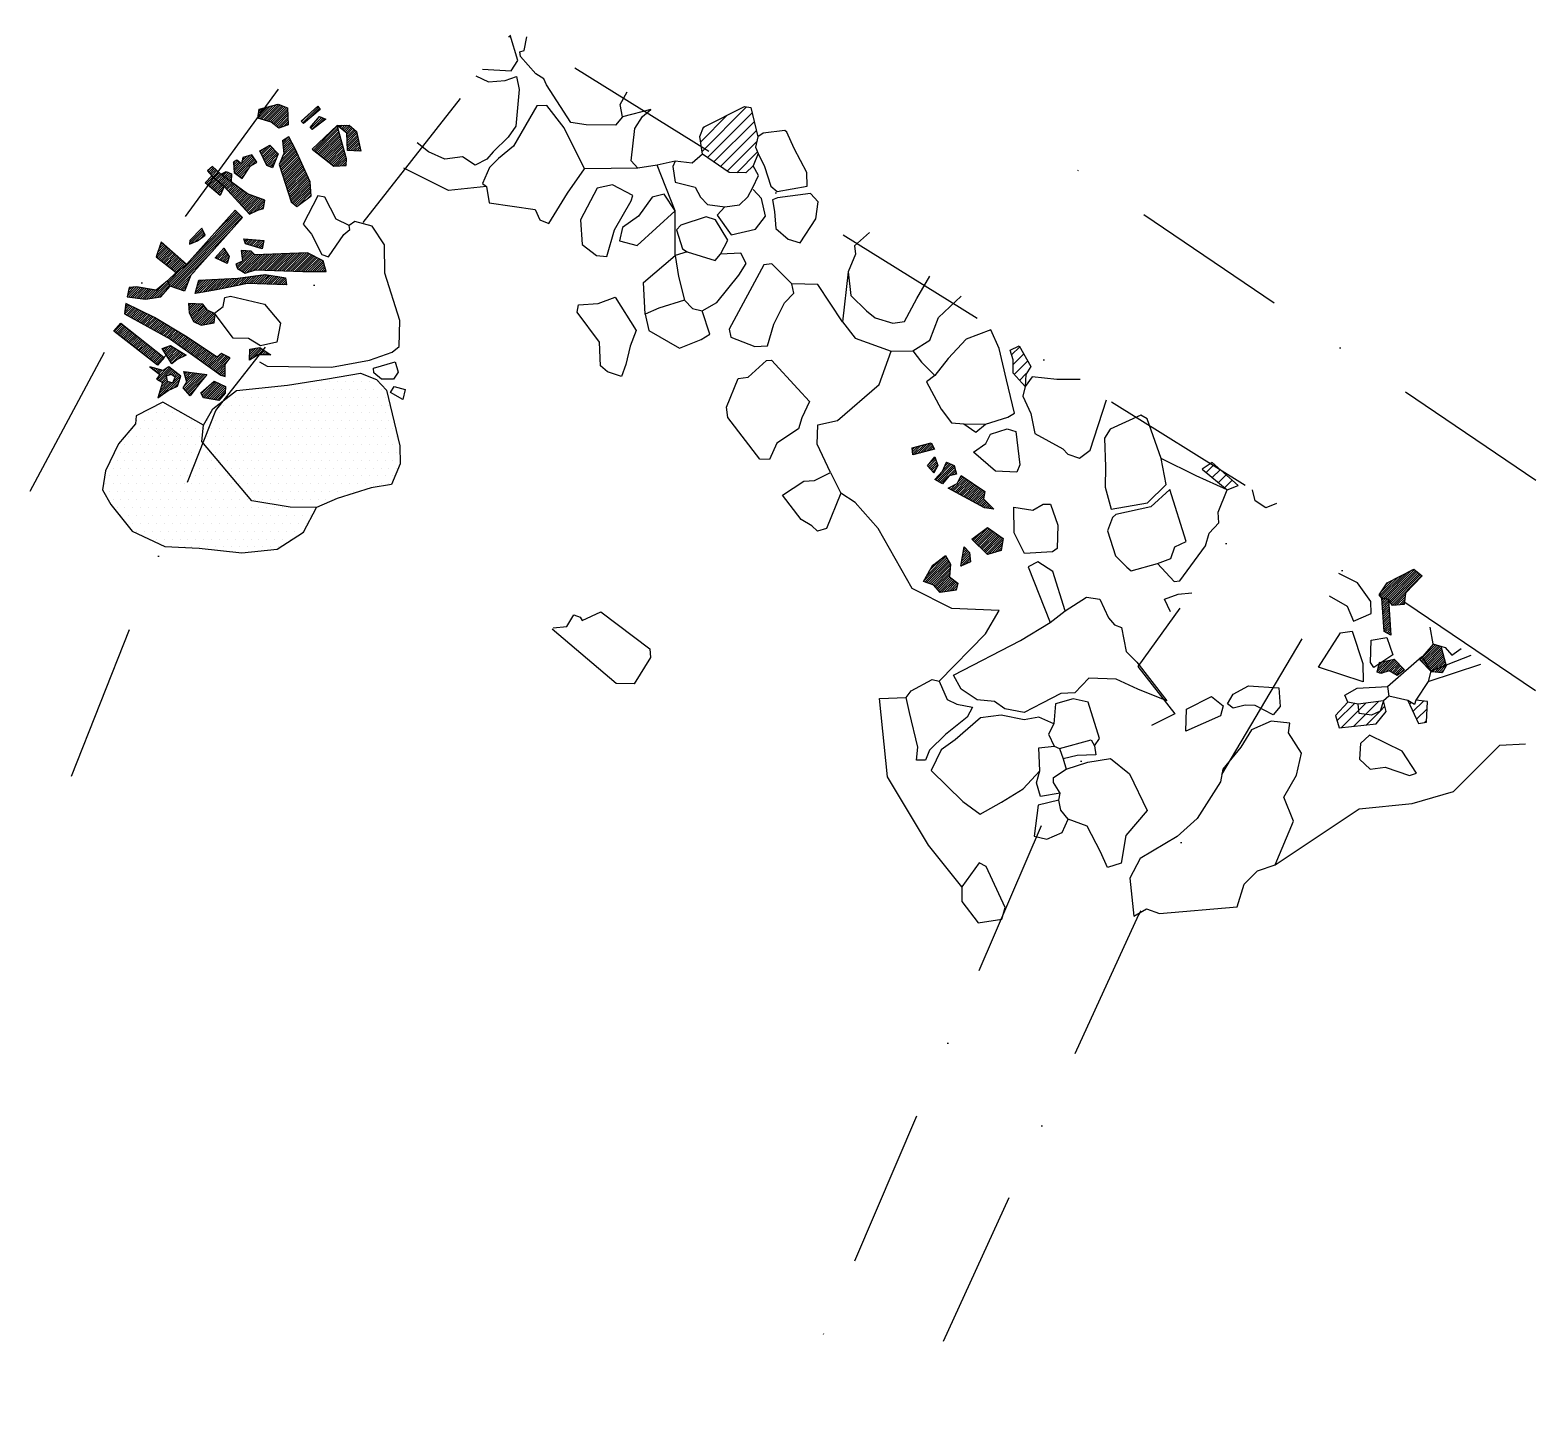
# Model space of a CAD drawing. Extents: x -22 to 217, y -2100 to -1883.
import ezdxf

# ---------------------------------------------------------------- set-up
doc = ezdxf.new("R2010")
doc.units = 0
doc.header["$LTSCALE"] = 25
doc.header["$MEASUREMENT"] = 0
doc.linetypes.add('STRICHPUNKTX2', pattern=[2, 1, -0.5, 0, -0.5])
doc.layers.get('0').update_dxf_attribs({"linetype": 'CONTINUOUS'})
for name, color, linetype in [('BEFUND', 1, 'CONTINUOUS'), ('FEUER', 1, 'CONTINUOUS'), ('GRABUNGSGRENZE', 3, 'STRICHPUNKTX2'), ('KNOCHEN', 2, 'CONTINUOUS'), ('KNOCHENSCHRAFF', 2, 'CONTINUOUS'), ('STEINE', 4, 'CONTINUOUS'), ('STEINESCHRAFF', 4, 'CONTINUOUS')]:
    doc.layers.add(name, color=color, linetype=linetype)

# ---------------------------------------------------------------- blocks, each defined once
blk = doc.blocks.new('*X1')
at = {"color": 0}
for p, q in [((84.67, -1902.3), (91.72, -1895.25)), ((84.43, -1900.78), (88.65, -1896.55)), ((85.5, -1903.24), (92.58, -1896.16)), ((86.54, -1903.97), (92.92, -1897.59)), ((84.83, -1898.61), (85.1, -1898.33)), ((87.58, -1904.7), (93.26, -1899.01)), ((88.61, -1905.43), (93.33, -1900.71)), ((90.14, -1905.67), (93.43, -1902.38)), ((133.73, -1934.56), (135.02, -1933.27)), ((133.96, -1936.1), (135.67, -1934.39)), ((134.16, -1937.66), (136.31, -1935.51)), ((135, -1938.59), (136.06, -1937.53)), ((135.84, -1939.52), (135.89, -1939.47)), ((164.57, -1953.21), (165.86, -1951.92)), ((165.54, -1954.01), (166.81, -1952.75)), ((166.51, -1954.81), (167.75, -1953.57)), ((167.48, -1955.61), (168.7, -1954.39)), ((169.57, -1955.28), (169.64, -1955.21)), ((185.33, -1992.56), (188.09, -1989.8)), ((186.03, -1993.63), (188.79, -1990.87)), ((188.79, -1990.87), (189.9, -1989.76)), ((189.88, -1991.55), (191.92, -1989.51)), ((190, -1993.19), (192.12, -1991.07)), ((192.12, -1991.07), (192.21, -1990.98)), ((192.21, -1990.98), (192.94, -1990.25)), ((196.82, -1989.9), (197.08, -1989.65)), ((197.38, -1991.11), (199.06, -1989.44)), ((197.94, -1992.32), (199.62, -1990.64)), ((188.02, -1993.41), (189.88, -1991.55)), ((199.2, -1992.83), (199.53, -1992.5))]:
    blk.add_line(p, q, dxfattribs=at)
blk = doc.blocks.new('*X5')
at = {"color": 0}
for p, q in [((14.26, -1897.05), (16.17, -1895.14)), ((14.26, -1896.7), (15.68, -1895.27)), ((14.32, -1896.29), (15.2, -1895.4)), ((14.38, -1895.87), (14.72, -1895.53)), ((14.53, -1897.13), (16.65, -1895.01)), ((14.81, -1897.21), (17.14, -1894.88)), ((15.08, -1897.29), (17.52, -1894.85)), ((15.36, -1897.37), (17.78, -1894.94)), ((15.63, -1897.45), (18.04, -1895.04)), ((15.91, -1897.53), (18.29, -1895.14)), ((16.18, -1897.6), (18.55, -1895.24)), ((16.42, -1897.72), (18.8, -1895.33)), ((16.62, -1897.87), (18.9, -1895.59)), ((21.33, -1897.76), (23.82, -1895.27)), ((22.28, -1897.16), (23.95, -1895.49)), ((16.82, -1898.03), (18.91, -1895.94)), ((17.01, -1898.18), (18.92, -1896.28)), ((17.21, -1898.34), (18.93, -1896.62)), ((17.41, -1898.5), (18.95, -1896.96)), ((17.68, -1898.58), (18.96, -1897.3)), ((18.23, -1898.38), (18.97, -1897.64)), ((18.78, -1898.19), (18.98, -1897.98)), ((21.15, -1897.58), (22.63, -1896.11)), ((22.59, -1898.62), (24.31, -1896.9)), ((22.76, -1898.8), (24.55, -1897.01)), ((23.02, -1902.08), (26.8, -1898.3)), ((23.32, -1897.54), (24.06, -1896.79)), ((23.9, -1898.02), (24.79, -1897.12)), ((26.85, -1898.25), (26.92, -1898.17)), ((27.05, -1898.4), (27.29, -1898.17)), ((27.25, -1898.55), (27.65, -1898.16)), ((27.45, -1898.71), (28.01, -1898.15)), ((27.65, -1898.86), (28.37, -1898.14)), ((27.85, -1899.02), (28.72, -1898.15)), ((28.05, -1899.17), (28.91, -1898.31)), ((18.12, -1900.62), (18.15, -1900.59)), ((18.15, -1900.94), (19.03, -1900.06)), ((18.18, -1901.26), (19.24, -1900.2)), ((18.21, -1901.58), (19.36, -1900.43)), ((18.24, -1901.9), (19.48, -1900.67)), ((23.22, -1902.23), (26.88, -1898.57)), ((23.42, -1902.39), (26.96, -1898.85)), ((23.61, -1902.55), (27.04, -1899.12)), ((23.81, -1902.7), (27.12, -1899.4)), ((24.01, -1902.86), (27.2, -1899.67)), ((24.2, -1903.01), (27.27, -1899.95)), ((24.4, -1903.17), (27.35, -1900.22)), ((24.6, -1903.33), (27.43, -1900.5)), ((28.25, -1899.33), (29.1, -1898.48)), ((28.35, -1899.58), (29.28, -1898.64)), ((28.36, -1899.92), (29.47, -1898.81)), ((28.37, -1900.26), (29.66, -1898.97)), ((28.38, -1900.6), (29.85, -1899.14)), ((28.4, -1900.94), (29.92, -1899.42)), ((28.41, -1901.29), (29.99, -1899.71)), ((28.42, -1901.63), (30.05, -1900)), ((28.43, -1901.97), (30.11, -1900.29)), ((28.6, -1902.16), (30.17, -1900.58)), ((10.42, -1905.49), (13, -1902.91)), ((10.54, -1905.71), (13.31, -1902.95)), ((11.68, -1903.87), (12.48, -1903.07)), ((14.58, -1902.39), (15.04, -1901.92)), ((14.7, -1902.62), (15.85, -1901.47)), ((14.81, -1902.86), (16.24, -1901.43)), ((14.93, -1903.1), (16.42, -1901.61)), ((15.04, -1903.34), (16.59, -1901.79)), ((15.16, -1903.57), (16.76, -1901.97)), ((15.28, -1903.81), (16.94, -1902.15)), ((15.39, -1904.05), (17.11, -1902.33)), ((15.51, -1904.29), (17.28, -1902.51)), ((15.63, -1904.52), (17.45, -1902.7)), ((17.64, -1904.28), (20.08, -1901.84)), ((17.67, -1904.6), (20.19, -1902.08)), ((17.76, -1904.86), (20.3, -1902.32)), ((17.84, -1905.13), (20.41, -1902.57)), ((17.89, -1903.67), (19.96, -1901.6)), ((17.93, -1905.4), (20.52, -1902.81)), ((18.01, -1905.67), (20.63, -1903.05)), ((18.14, -1903.07), (19.84, -1901.37)), ((18.28, -1902.23), (19.6, -1900.9)), ((18.31, -1902.55), (19.72, -1901.14)), ((24.8, -1903.48), (27.51, -1900.77)), ((24.99, -1903.64), (27.59, -1901.05)), ((25.19, -1903.8), (27.67, -1901.32)), ((25.39, -1903.95), (27.75, -1901.59)), ((25.58, -1904.11), (27.82, -1901.87)), ((25.78, -1904.27), (27.9, -1902.14)), ((25.98, -1904.42), (27.98, -1902.42)), ((26.18, -1904.58), (28.06, -1902.69)), ((26.48, -1904.63), (28.14, -1902.97)), ((28.93, -1902.17), (30.23, -1900.88)), ((29.27, -1902.19), (30.29, -1901.17)), ((29.61, -1902.21), (30.36, -1901.46)), ((29.94, -1902.22), (30.42, -1901.75)), ((30.28, -1902.24), (30.48, -1902.04)), ((6.25, -1905.41), (6.69, -1904.98)), ((6.42, -1905.6), (7.17, -1904.84)), ((6.58, -1905.79), (7.36, -1905.01)), ((6.74, -1905.98), (7.54, -1905.18)), ((6.91, -1906.17), (7.72, -1905.35)), ((10.34, -1904.15), (10.69, -1903.8)), ((10.36, -1904.49), (11.04, -1903.81)), ((10.38, -1904.82), (11.23, -1903.97)), ((10.4, -1905.15), (11.43, -1904.12)), ((10.75, -1905.87), (13.46, -1903.16)), ((10.95, -1906.02), (13.6, -1903.37)), ((11.15, -1906.17), (13.74, -1903.58)), ((11.35, -1906.33), (12.95, -1904.72)), ((11.78, -1903.42), (11.96, -1903.24)), ((13.11, -1904.56), (13.89, -1903.78)), ((13.99, -1904.03), (14.03, -1903.99)), ((15.87, -1904.63), (17.2, -1903.3)), ((16.12, -1904.74), (16.95, -1903.9)), ((16.36, -1904.85), (16.71, -1904.5)), ((18.1, -1905.94), (20.74, -1903.3)), ((18.18, -1906.21), (20.85, -1903.54)), ((18.27, -1906.47), (20.96, -1903.78)), ((18.36, -1906.74), (21.07, -1904.03)), ((18.44, -1907.01), (21.18, -1904.27)), ((18.53, -1907.28), (21.29, -1904.51)), ((18.61, -1907.55), (21.4, -1904.75)), ((18.7, -1907.82), (21.51, -1905)), ((18.78, -1908.09), (21.63, -1905.24)), ((26.86, -1904.61), (28.22, -1903.24)), ((27.23, -1904.59), (28.28, -1903.54)), ((27.6, -1904.57), (28.26, -1903.91)), ((27.97, -1904.55), (28.24, -1904.28)), ((7.1, -1906.33), (7.91, -1905.52)), ((7.29, -1906.5), (8.09, -1905.69)), ((7.47, -1906.66), (8.27, -1905.86)), ((7.66, -1906.83), (8.47, -1906.02)), ((7.85, -1906.99), (8.68, -1906.17)), ((8.04, -1907.16), (8.88, -1906.32)), ((8.23, -1907.32), (9.09, -1906.46)), ((8.42, -1907.49), (9.29, -1906.61)), ((8.61, -1907.65), (9.5, -1906.76)), ((8.8, -1907.82), (9.7, -1906.91)), ((8.97, -1907.99), (9.91, -1907.06)), ((9.14, -1908.18), (10.11, -1907.21)), ((9.31, -1908.36), (10.31, -1907.36)), ((9.48, -1908.54), (10.52, -1907.51)), ((9.65, -1908.73), (10.72, -1907.66)), ((9.82, -1908.91), (10.92, -1907.81)), ((11.55, -1906.48), (12.24, -1905.79)), ((18.87, -1908.35), (21.74, -1905.48)), ((18.95, -1908.62), (21.85, -1905.73)), ((19.04, -1908.89), (21.96, -1905.97)), ((19.12, -1909.16), (22.07, -1906.21)), ((19.21, -1909.43), (22.18, -1906.46)), ((19.29, -1909.7), (22.29, -1906.7)), ((19.38, -1909.96), (22.4, -1906.94)), ((19.46, -1910.23), (22.49, -1907.21)), ((19.64, -1910.41), (22.52, -1907.53)), ((19.83, -1910.57), (22.54, -1907.86)), ((9.99, -1909.1), (11.12, -1907.96)), ((10.16, -1909.28), (11.33, -1908.12)), ((10.33, -1909.46), (11.53, -1908.27)), ((10.5, -1909.65), (11.73, -1908.42)), ((10.67, -1909.83), (11.93, -1908.57)), ((10.84, -1910.01), (12.14, -1908.72)), ((11.01, -1910.2), (12.34, -1908.87)), ((11.18, -1910.38), (12.54, -1909.02)), ((11.35, -1910.56), (12.8, -1909.12)), ((11.52, -1910.75), (13.06, -1909.21)), ((11.69, -1910.93), (13.32, -1909.31)), ((11.86, -1911.11), (13.58, -1909.4)), ((12.03, -1911.3), (13.84, -1909.49)), ((12.2, -1911.48), (14.1, -1909.58)), ((12.37, -1911.66), (14.36, -1909.68)), ((12.54, -1911.85), (14.62, -1909.77)), ((12.71, -1912.03), (14.88, -1909.86)), ((12.88, -1912.21), (15.15, -1909.95)), ((13.47, -1911.99), (15.28, -1910.17)), ((20.02, -1910.73), (22.57, -1908.18)), ((20.22, -1910.89), (22.6, -1908.51)), ((20.54, -1910.92), (22.63, -1908.83)), ((21.85, -1909.97), (22.66, -1909.16)), ((14.12, -1911.69), (15.21, -1910.59)), ((14.68, -1911.48), (15.15, -1911.01)), ((12.02, -1916.26), (12.11, -1916.17)), ((12.1, -1916.53), (12.44, -1916.19)), ((12.19, -1916.8), (12.77, -1916.22)), ((12.34, -1917), (13.09, -1916.25)), ((12.62, -1917.08), (13.42, -1916.27)), ((12.89, -1917.16), (13.75, -1916.3)), ((13.16, -1917.24), (14.07, -1916.33)), ((13.44, -1917.32), (14.4, -1916.36)), ((13.71, -1917.4), (14.73, -1916.38)), ((13.98, -1917.48), (15.05, -1916.41)), ((14.26, -1917.56), (15.08, -1916.74)), ((14.53, -1917.64), (14.99, -1917.18)), ((7.63, -1919.23), (8.99, -1917.88)), ((7.87, -1919.35), (9.12, -1918.1)), ((8.11, -1919.47), (9.26, -1918.32)), ((8.31, -1918.21), (8.85, -1917.66)), ((8.34, -1919.58), (9.39, -1918.54)), ((8.58, -1919.7), (9.52, -1918.76)), ((8.82, -1919.82), (9.63, -1919.01)), ((9.06, -1919.93), (9.49, -1919.5)), ((10.86, -1920.6), (11.72, -1919.74)), ((10.95, -1920.86), (13.43, -1918.39)), ((11.17, -1921), (13.59, -1918.57)), ((11.39, -1921.13), (13.83, -1918.7)), ((11.59, -1918.1), (11.7, -1917.99)), ((11.61, -1921.27), (14.19, -1918.68)), ((11.63, -1918.42), (12.03, -1918.02)), ((11.66, -1918.74), (12.36, -1918.04)), ((11.7, -1919.05), (12.69, -1918.06)), ((11.74, -1919.37), (13.03, -1918.08)), ((11.77, -1919.69), (13.26, -1918.21)), ((11.83, -1921.4), (14.56, -1918.67)), ((12.06, -1921.53), (14.93, -1918.65)), ((12.41, -1921.53), (15.3, -1918.64)), ((12.91, -1921.38), (15.67, -1918.62)), ((13.42, -1921.23), (16.04, -1918.61)), ((13.9, -1921.09), (16.41, -1918.59)), ((14.24, -1921.11), (16.77, -1918.58)), ((14.59, -1921.12), (17.14, -1918.56)), ((14.81, -1917.72), (14.91, -1917.62)), ((14.93, -1921.13), (17.51, -1918.55)), ((15.27, -1921.14), (17.88, -1918.53)), ((15.61, -1921.16), (18.25, -1918.52)), ((15.95, -1921.17), (18.62, -1918.5)), ((16.29, -1921.18), (18.98, -1918.49)), ((16.63, -1921.19), (19.35, -1918.47)), ((16.98, -1921.2), (19.72, -1918.46)), ((17.32, -1921.22), (20.09, -1918.44)), ((17.66, -1921.23), (20.46, -1918.43)), ((18, -1921.24), (20.83, -1918.41)), ((18.34, -1921.25), (21.2, -1918.4)), ((18.68, -1921.27), (21.56, -1918.38)), ((19.02, -1921.28), (21.93, -1918.37)), ((19.36, -1921.29), (22.23, -1918.43)), ((19.71, -1921.3), (22.46, -1918.55)), ((20.05, -1921.31), (22.7, -1918.67)), ((20.39, -1921.33), (22.93, -1918.78)), ((20.73, -1921.34), (23.16, -1918.9)), ((21.07, -1921.35), (23.4, -1919.02)), ((21.42, -1921.36), (23.63, -1919.14)), ((21.77, -1921.36), (23.87, -1919.26)), ((22.13, -1921.35), (24.1, -1919.38)), ((22.49, -1921.35), (24.33, -1919.5)), ((22.85, -1921.34), (24.57, -1919.62)), ((9.29, -1920.05), (9.36, -1919.98)), ((10.77, -1920.34), (11.11, -1920)), ((11.56, -1923.44), (12.84, -1922.16)), ((12.01, -1923.34), (13.25, -1922.1)), ((12.45, -1923.25), (13.66, -1922.04)), ((12.82, -1923.23), (14.07, -1921.99)), ((13.17, -1923.25), (14.48, -1921.93)), ((13.51, -1923.26), (14.89, -1921.88)), ((13.85, -1923.27), (15.3, -1921.82)), ((14.19, -1923.28), (15.63, -1921.85)), ((14.53, -1923.29), (15.93, -1921.9)), ((14.87, -1923.31), (16.24, -1921.94)), ((15.22, -1923.32), (16.54, -1921.99)), ((15.56, -1923.33), (16.84, -1922.04)), ((15.9, -1923.34), (17.15, -1922.09)), ((16.24, -1923.35), (17.45, -1922.14)), ((16.58, -1923.37), (17.76, -1922.19)), ((23.21, -1921.34), (24.66, -1919.88)), ((23.56, -1921.33), (24.74, -1920.16)), ((23.92, -1921.33), (24.81, -1920.44)), ((24.28, -1921.33), (24.89, -1920.72)), ((24.64, -1921.32), (24.96, -1921)), ((24.99, -1921.32), (25.04, -1921.27)), ((4.34, -1924.64), (6.35, -1922.63)), ((4.47, -1924.16), (5.98, -1922.65)), ((4.55, -1924.79), (6.73, -1922.61)), ((4.6, -1923.68), (5.61, -1922.67)), ((4.72, -1923.2), (5.24, -1922.69)), ((4.85, -1922.72), (4.87, -1922.7)), ((4.98, -1924.72), (7.1, -1922.6)), ((5.41, -1924.64), (7.47, -1922.58)), ((5.84, -1924.56), (7.84, -1922.56)), ((6.27, -1924.48), (8.21, -1922.54)), ((6.7, -1924.41), (8.58, -1922.53)), ((7.13, -1924.33), (8.95, -1922.51)), ((7.57, -1924.25), (9.33, -1922.49)), ((8.01, -1924.16), (9.7, -1922.47)), ((8.45, -1924.07), (10.07, -1922.45)), ((8.9, -1923.98), (10.44, -1922.44)), ((9.34, -1923.89), (10.81, -1922.42)), ((9.79, -1923.8), (11.2, -1922.38)), ((10.23, -1923.71), (11.61, -1922.33)), ((10.67, -1923.62), (12.02, -1922.27)), ((11.12, -1923.53), (12.43, -1922.21)), ((16.92, -1923.38), (18.06, -1922.24)), ((17.26, -1923.39), (18.37, -1922.29)), ((17.61, -1923.4), (18.6, -1922.41)), ((17.95, -1923.41), (18.64, -1922.72)), ((18.29, -1923.43), (18.68, -1923.03)), ((18.63, -1923.44), (18.72, -1923.34)), ((3.22, -1926.47), (3.28, -1926.42)), ((3.25, -1926.8), (3.62, -1926.43)), ((3.27, -1927.13), (3.95, -1926.45)), ((3.29, -1927.46), (4.29, -1926.46)), ((3.31, -1927.8), (4.63, -1926.48)), ((3.4, -1928.06), (4.97, -1926.49)), ((3.52, -1928.3), (5.31, -1926.51)), ((3.63, -1928.54), (5.57, -1926.6)), ((3.75, -1928.78), (5.72, -1926.8)), ((3.86, -1929.02), (5.87, -1927.01)), ((3.97, -1929.26), (6.02, -1927.21)), ((4.21, -1929.37), (6.17, -1927.42)), ((4.45, -1929.48), (6.38, -1927.56)), ((4.7, -1929.59), (6.62, -1927.67)), ((4.94, -1929.71), (6.86, -1927.78)), ((5.18, -1929.82), (7.1, -1927.89)), ((5.59, -1929.76), (7.35, -1928.01)), ((6.02, -1929.69), (7.41, -1928.29)), ((6.44, -1929.61), (7.37, -1928.69)), ((6.87, -1929.54), (7.33, -1929.09)), ((12.87, -1935.21), (14.61, -1933.47)), ((12.88, -1934.84), (14.29, -1933.43)), ((12.9, -1934.48), (13.87, -1933.5)), ((12.91, -1934.11), (13.45, -1933.57)), ((12.92, -1933.75), (13.03, -1933.64)), ((13.31, -1935.12), (14.83, -1933.61)), ((14.18, -1934.61), (15.04, -1933.74)), ((14.58, -1934.56), (15.26, -1933.88)), ((14.94, -1934.55), (15.48, -1934.02)), ((15.3, -1934.55), (15.69, -1934.15)), ((15.66, -1934.54), (15.91, -1934.29)), ((16.02, -1934.53), (16.13, -1934.43))]:
    blk.add_line(p, q, dxfattribs=at)
blk = doc.blocks.new('*X6')
at = {"color": 0}
for p, q in [((-6.92, -1927.78), (-5.94, -1926.79)), ((-6.87, -1927.37), (-6.18, -1926.68)), ((-6.86, -1928.07), (-5.7, -1926.91)), ((-6.82, -1926.97), (-6.41, -1926.56)), ((-6.77, -1926.56), (-6.65, -1926.44)), ((-6.64, -1928.2), (-5.46, -1927.03)), ((-6.41, -1928.32), (-5.23, -1927.14)), ((-6.18, -1928.45), (-4.99, -1927.26)), ((-5.95, -1928.58), (-4.75, -1927.38)), ((-5.72, -1928.7), (-4.52, -1927.49)), ((-5.5, -1928.83), (-4.28, -1927.61)), ((-5.27, -1928.95), (-4.04, -1927.73)), ((-5.04, -1929.08), (-3.8, -1927.84)), ((-4.81, -1929.2), (-3.57, -1927.96)), ((-4.58, -1929.33), (-3.33, -1928.07)), ((-4.36, -1929.45), (-3.09, -1928.19)), ((-4.13, -1929.58), (-2.86, -1928.31)), ((-3.9, -1929.71), (-2.62, -1928.42)), ((-3.67, -1929.83), (-2.38, -1928.54)), ((-3.44, -1929.96), (-2.15, -1928.66)), ((-3.22, -1930.08), (-1.93, -1928.79)), ((-2.99, -1930.21), (-1.7, -1928.92)), ((-2.76, -1930.33), (-1.48, -1929.06)), ((-2.53, -1930.46), (-1.26, -1929.19)), ((-2.3, -1930.58), (-1.04, -1929.32)), ((-8.56, -1930.83), (-7.36, -1929.62)), ((-8.36, -1930.98), (-7.16, -1929.78)), ((-8.16, -1931.14), (-6.96, -1929.94)), ((-7.96, -1931.29), (-6.76, -1930.09)), ((-7.76, -1931.45), (-6.57, -1930.25)), ((-7.57, -1931.6), (-6.37, -1930.41)), ((-7.37, -1931.76), (-6.17, -1930.56)), ((-7.17, -1931.91), (-5.98, -1930.72)), ((-6.97, -1932.07), (-5.78, -1930.88)), ((-6.77, -1932.22), (-5.58, -1931.03)), ((-6.57, -1932.38), (-5.39, -1931.19)), ((-6.38, -1932.54), (-5.19, -1931.35)), ((-6.18, -1932.69), (-4.99, -1931.5)), ((-5.98, -1932.85), (-4.8, -1931.66)), ((-2.08, -1930.71), (-0.82, -1929.45)), ((-1.85, -1930.84), (-0.6, -1929.59)), ((-1.62, -1930.96), (-0.38, -1929.72)), ((-1.39, -1931.09), (-0.16, -1929.85)), ((-1.16, -1931.21), (0.06, -1929.99)), ((-0.94, -1931.34), (0.28, -1930.12)), ((-0.71, -1931.46), (0.5, -1930.25)), ((-0.48, -1931.59), (0.73, -1930.38)), ((-0.25, -1931.72), (0.95, -1930.52)), ((-0.02, -1931.84), (1.17, -1930.65)), ((0.2, -1931.97), (1.39, -1930.78)), ((0.42, -1932.1), (1.61, -1930.91)), ((0.63, -1932.25), (1.83, -1931.05)), ((0.84, -1932.39), (2.05, -1931.18)), ((1.04, -1932.54), (2.27, -1931.31)), ((1.25, -1932.69), (2.49, -1931.44)), ((1.46, -1932.83), (2.71, -1931.58)), ((1.66, -1932.98), (2.93, -1931.72)), ((-5.78, -1933), (-4.6, -1931.82)), ((-5.58, -1933.16), (-4.4, -1931.97)), ((-5.38, -1933.31), (-4.2, -1932.13)), ((-5.19, -1933.47), (-4.01, -1932.29)), ((-4.99, -1933.62), (-3.81, -1932.44)), ((-4.79, -1933.78), (-3.61, -1932.6)), ((-4.59, -1933.93), (-3.42, -1932.76)), ((-4.39, -1934.09), (-3.22, -1932.91)), ((-4.19, -1934.24), (-3.02, -1933.07)), ((-4, -1934.4), (-2.83, -1933.23)), ((-3.8, -1934.55), (-2.63, -1933.38)), ((-3.6, -1934.71), (-2.43, -1933.54)), ((-3.4, -1934.86), (-2.24, -1933.7)), ((-3.2, -1935.02), (-2.04, -1933.85)), ((-3, -1935.17), (-1.84, -1934.01)), ((-1.81, -1936.1), (0.89, -1933.4)), ((-0.84, -1933.72), (-0.49, -1933.36)), ((-0.71, -1933.94), (0.05, -1933.18)), ((-0.57, -1934.15), (0.45, -1933.13)), ((-0.44, -1934.37), (0.67, -1933.26)), ((-0.16, -1934.81), (1.11, -1933.53)), ((-0.03, -1935.03), (1.33, -1933.67)), ((0.11, -1935.24), (1.55, -1933.8)), ((0.24, -1935.46), (1.77, -1933.94)), ((0.38, -1935.68), (1.99, -1934.07)), ((1.87, -1933.13), (3.14, -1931.86)), ((2.08, -1933.28), (3.35, -1932)), ((2.28, -1933.42), (3.57, -1932.14)), ((2.49, -1933.57), (3.78, -1932.28)), ((2.69, -1933.72), (3.99, -1932.42)), ((2.9, -1933.86), (4.21, -1932.56)), ((3.11, -1934.01), (4.42, -1932.7)), ((3.31, -1934.16), (4.63, -1932.84)), ((3.52, -1934.31), (4.85, -1932.98)), ((3.73, -1934.45), (5.06, -1933.12)), ((3.93, -1934.6), (5.27, -1933.26)), ((4.14, -1934.75), (5.49, -1933.4)), ((4.34, -1934.9), (5.7, -1933.54)), ((4.55, -1935.04), (5.91, -1933.68)), ((4.76, -1935.19), (6.12, -1933.82)), ((4.96, -1935.34), (6.34, -1933.96)), ((5.17, -1935.49), (6.55, -1934.1)), ((-2.89, -1936.48), (-2.89, -1936.48)), ((-2.81, -1935.33), (-1.64, -1934.17)), ((-2.61, -1935.48), (-1.45, -1934.32)), ((-2.41, -1935.64), (-1.25, -1934.48)), ((-2.21, -1935.79), (-1.05, -1934.64)), ((-2.01, -1935.95), (-0.86, -1934.79)), ((0.51, -1935.9), (2.21, -1934.21)), ((1.57, -1935.19), (2.43, -1934.34)), ((2.23, -1934.89), (2.64, -1934.47)), ((5.37, -1935.63), (6.76, -1934.24)), ((5.58, -1935.78), (6.98, -1934.38)), ((5.79, -1935.93), (7.19, -1934.52)), ((5.99, -1936.08), (7.4, -1934.67)), ((6.2, -1936.23), (7.62, -1934.81)), ((6.4, -1936.37), (8.46, -1934.31)), ((6.61, -1936.52), (8.69, -1934.44)), ((6.81, -1936.67), (8.93, -1934.56)), ((7.02, -1936.82), (9.16, -1934.68)), ((7.23, -1936.96), (9.39, -1934.8)), ((7.43, -1937.11), (9.62, -1934.92)), ((7.64, -1937.26), (9.67, -1935.23)), ((7.84, -1937.41), (9.05, -1936.2)), ((-2.69, -1936.63), (-2.61, -1936.55)), ((-2.49, -1936.78), (-2.34, -1936.63)), ((-2.29, -1936.93), (-2.06, -1936.7)), ((-2.08, -1937.08), (-1.78, -1936.78)), ((-1.88, -1937.23), (-1.5, -1936.85)), ((-1.71, -1938.48), (0.23, -1936.53)), ((-1.68, -1937.38), (-1.22, -1936.93)), ((-1.51, -1937.92), (-0.24, -1936.66)), ((-1.48, -1938.6), (0.43, -1936.69)), ((-1.48, -1937.53), (-0.94, -1937)), ((-1.44, -1940.68), (0.37, -1938.87)), ((-1.29, -1940.18), (0.1, -1938.79)), ((-1.26, -1938.73), (0.63, -1936.84)), ((-1.14, -1939.68), (-0.16, -1938.7)), ((-1.03, -1938.86), (-0.28, -1938.1)), ((-1, -1939.18), (-0.22, -1938.4)), ((-0.84, -1940.78), (1.95, -1938)), ((-0.01, -1937.83), (0.83, -1937)), ((0.21, -1940.1), (1.79, -1938.51)), ((0.5, -1937.68), (1.02, -1937.15)), ((0.71, -1937.83), (1.22, -1937.31)), ((0.78, -1938.81), (1.82, -1937.78)), ((0.92, -1937.97), (1.42, -1937.47)), ((1.1, -1938.14), (1.62, -1937.62)), ((2.5, -1939.92), (4.92, -1937.51)), ((2.55, -1937.4), (2.72, -1937.22)), ((2.55, -1939.52), (4.6, -1937.47)), ((2.62, -1937.68), (3.04, -1937.26)), ((2.66, -1940.12), (5.23, -1937.55)), ((2.7, -1937.96), (3.35, -1937.31)), ((2.77, -1938.24), (3.66, -1937.35)), ((2.82, -1940.31), (5.54, -1937.59)), ((2.85, -1938.51), (3.98, -1937.39)), ((2.92, -1938.79), (4.29, -1937.43)), ((2.98, -1940.5), (5.86, -1937.63)), ((3.14, -1940.69), (5.8, -1938.04)), ((5.37, -1940.94), (7.49, -1938.83)), ((8.05, -1937.56), (9.04, -1936.57)), ((8.25, -1937.7), (9.03, -1936.93)), ((8.5, -1937.81), (9.02, -1937.29)), ((8.77, -1937.9), (9.01, -1937.66)), ((-1.59, -1941.18), (0.64, -1938.95)), ((0.84, -1939.81), (1.63, -1939.03)), ((3.3, -1940.89), (4.47, -1939.72)), ((5.25, -1940.7), (6.96, -1939)), ((5.49, -1941.18), (7.73, -1938.94)), ((5.64, -1941.38), (7.97, -1939.04)), ((5.94, -1941.43), (8.22, -1939.15)), ((6.24, -1941.48), (8.46, -1939.26)), ((6.55, -1941.53), (8.71, -1939.37)), ((6.85, -1941.58), (8.95, -1939.48)), ((7.15, -1941.63), (9.09, -1939.7)), ((7.45, -1941.69), (9.07, -1940.07)), ((7.76, -1941.74), (9.05, -1940.44))]:
    blk.add_line(p, q, dxfattribs=at)
blk = doc.blocks.new('*X7')
at = {"color": 0}
for p, q in [((6, -1907.43), (7.1, -1906.33)), ((6.2, -1907.59), (7.29, -1906.5)), ((6.39, -1907.75), (7.47, -1906.66)), ((6.58, -1907.91), (7.66, -1906.83)), ((6.78, -1908.07), (7.85, -1906.99)), ((6.97, -1908.23), (8.04, -1907.16)), ((7.16, -1908.39), (8.23, -1907.32)), ((7.36, -1908.55), (8.42, -1907.49)), ((7.55, -1908.71), (8.61, -1907.65)), ((7.74, -1908.87), (8.8, -1907.82)), ((8.47, -1906.02), (8.85, -1905.65)), ((8.68, -1906.17), (9.31, -1905.53)), ((8.88, -1906.32), (9.56, -1905.64)), ((9.09, -1906.46), (9.81, -1905.74)), ((9.29, -1906.61), (10.02, -1905.89)), ((9.5, -1906.76), (10, -1906.26)), ((9.7, -1906.91), (9.99, -1906.62)), ((9.91, -1907.06), (9.97, -1906.99)), ((7.93, -1909.03), (8.65, -1908.31)), ((8.13, -1909.19), (8.39, -1908.93)), ((0.08, -1923.25), (11.17, -1912.16)), ((0.19, -1923.49), (11.35, -1912.33)), ((0.35, -1923.69), (11.53, -1912.5)), ((3.98, -1919), (10.99, -1911.98)), ((7.57, -1915.05), (10.81, -1911.81)), ((10.45, -1911.82), (10.63, -1911.64)), ((0.62, -1923.78), (11.71, -1912.68)), ((0.88, -1923.86), (10.08, -1914.67)), ((3.41, -1916.74), (5.44, -1914.71)), ((3.58, -1916.92), (5.55, -1914.95)), ((5.25, -1914.55), (5.33, -1914.47)), ((-1.82, -1918.79), (-0.38, -1917.35)), ((-1.65, -1918.26), (-0.57, -1917.19)), ((-1.48, -1917.74), (-0.76, -1917.02)), ((-1.31, -1917.21), (-0.95, -1916.86)), ((4.21, -1916.65), (5.66, -1915.2)), ((5.04, -1916.17), (5.77, -1915.44)), ((-1.79, -1919.11), (-0.2, -1917.52)), ((-1.6, -1919.27), (-0.01, -1917.68)), ((-1.4, -1919.42), (0.18, -1917.85)), ((-1.2, -1919.58), (0.37, -1918.01)), ((-1, -1919.73), (0.56, -1918.18)), ((-0.8, -1919.89), (0.75, -1918.34)), ((-0.6, -1920.04), (0.93, -1918.51)), ((-0.4, -1920.2), (1.12, -1918.67)), ((-0.2, -1920.35), (1.31, -1918.84)), ((0, -1920.51), (1.5, -1919)), ((0.2, -1920.66), (1.69, -1919.17)), ((0.39, -1920.82), (1.88, -1919.33)), ((0.59, -1920.97), (2.06, -1919.5)), ((0.79, -1921.12), (2.25, -1919.66)), ((1.14, -1923.95), (7.15, -1917.95)), ((-0.03, -1923.01), (2.39, -1920.59)), ((0.99, -1921.28), (2.44, -1919.83)), ((1.19, -1921.43), (2.63, -1919.99)), ((1.41, -1924.04), (4.19, -1921.26)), ((2.39, -1920.59), (2.82, -1920.16)), ((-6.46, -1925.2), (-5.03, -1923.76)), ((-6.37, -1924.75), (-5.4, -1923.78)), ((-6.28, -1924.3), (-5.79, -1923.82)), ((-6.27, -1925.36), (-4.72, -1923.81)), ((-6.18, -1923.86), (-6.18, -1923.85)), ((-5.96, -1925.4), (-4.42, -1923.86)), ((-5.65, -1925.45), (-4.11, -1923.91)), ((-5.34, -1925.49), (-3.81, -1923.96)), ((-5.03, -1925.54), (-3.51, -1924.01)), ((-4.72, -1925.58), (-3.2, -1924.06)), ((-4.41, -1925.62), (-2.9, -1924.11)), ((-4.11, -1925.67), (-2.59, -1924.16)), ((-3.8, -1925.71), (-2.29, -1924.21)), ((-3.45, -1925.72), (-1.99, -1924.26)), ((-3.02, -1925.65), (-0.38, -1923.01)), ((-2.6, -1925.58), (-0.03, -1923.01)), ((-2.18, -1925.51), (0.08, -1923.25)), ((-1.75, -1925.44), (0.19, -1923.49)), ((-1.33, -1925.37), (-0.29, -1924.33)), ((1.67, -1924.13), (3.39, -1922.42)), ((1.94, -1924.22), (3.14, -1923.02)), ((2.2, -1924.31), (2.9, -1923.62)), ((2.47, -1924.4), (2.65, -1924.22))]:
    blk.add_line(p, q, dxfattribs=at)
blk = doc.blocks.new('*X8')
at = {"color": 0}
for p, q in [((117.99, -1949.59), (118.39, -1949.19)), ((118.02, -1949.91), (118.88, -1949.06)), ((118.05, -1950.24), (119.36, -1948.93)), ((118.28, -1950.36), (119.85, -1948.79)), ((118.76, -1950.24), (120.33, -1948.66)), ((119.24, -1950.11), (120.81, -1948.53)), ((119.71, -1949.99), (121.05, -1948.65)), ((120.19, -1949.86), (121.18, -1948.88)), ((120.67, -1949.73), (121.3, -1949.1)), ((121.15, -1949.61), (121.43, -1949.33)), ((120.53, -1952), (121.63, -1950.9)), ((120.56, -1952.32), (121.72, -1951.16)), ((120.73, -1952.51), (121.81, -1951.43)), ((120.89, -1952.7), (121.89, -1951.7)), ((121.06, -1952.88), (121.98, -1951.96)), ((121.23, -1953.07), (121.85, -1952.45)), ((121.4, -1953.25), (121.46, -1953.19)), ((121.7, -1954.37), (124.17, -1951.9)), ((121.92, -1954.5), (124.41, -1952.01)), ((122.14, -1954.63), (124.63, -1952.14)), ((122.37, -1954.76), (124.7, -1952.42)), ((122.59, -1954.89), (124.78, -1952.7)), ((122.83, -1952.88), (123.92, -1951.79)), ((123.1, -1952.26), (123.68, -1951.68)), ((123.37, -1951.64), (123.44, -1951.56)), ((124.17, -1953.67), (124.85, -1952.98)), ((123.85, -1955.75), (124.16, -1955.44)), ((124.08, -1955.87), (124.86, -1955.09)), ((124.31, -1956), (126.27, -1954.04)), ((124.54, -1956.12), (126.48, -1954.18)), ((124.62, -1953.56), (124.92, -1953.27)), ((124.77, -1956.25), (126.69, -1954.32)), ((125, -1956.37), (126.91, -1954.46)), ((125.23, -1956.5), (127.12, -1954.6)), ((125.25, -1954.7), (126.06, -1953.9)), ((125.46, -1956.62), (127.33, -1954.75)), ((125.58, -1954.02), (125.84, -1953.76)), ((125.69, -1956.74), (127.54, -1954.89)), ((125.92, -1956.87), (127.76, -1955.03)), ((126.14, -1956.99), (127.97, -1955.17)), ((126.37, -1957.12), (128.18, -1955.31)), ((126.6, -1957.24), (128.39, -1955.45)), ((126.83, -1957.37), (128.6, -1955.59)), ((127.06, -1957.49), (128.82, -1955.73)), ((127.29, -1957.61), (129.03, -1955.87)), ((127.52, -1957.74), (129.24, -1956.02)), ((127.75, -1957.86), (129.45, -1956.16)), ((127.98, -1957.99), (129.44, -1956.52)), ((128.21, -1958.11), (129.36, -1956.95)), ((128.44, -1958.24), (129.3, -1957.37)), ((128.67, -1958.36), (129.48, -1957.54)), ((128.9, -1958.48), (129.66, -1957.72)), ((129.12, -1958.61), (129.83, -1957.9)), ((129.35, -1958.73), (130.01, -1958.08)), ((129.63, -1958.81), (130.19, -1958.25)), ((129.94, -1958.85), (130.36, -1958.43)), ((130.25, -1958.89), (130.54, -1958.61)), ((130.56, -1958.94), (130.72, -1958.78)), ((130.87, -1958.98), (130.89, -1958.96)), ((127.66, -1963.96), (129.07, -1962.55)), ((127.84, -1964.14), (129.98, -1961.99)), ((128.01, -1964.31), (130.19, -1962.14)), ((128.19, -1964.49), (130.4, -1962.28)), ((128.37, -1964.67), (130.61, -1962.43)), ((128.55, -1964.84), (130.81, -1962.57)), ((128.73, -1965.02), (131.02, -1962.72)), ((126.22, -1965.05), (126.26, -1965.01)), ((127.48, -1963.79), (127.67, -1963.6)), ((128.91, -1965.19), (131.23, -1962.87)), ((129.08, -1965.37), (131.44, -1963.01)), ((129.26, -1965.54), (131.65, -1963.16)), ((129.44, -1965.72), (131.86, -1963.3)), ((129.62, -1965.89), (132.07, -1963.45)), ((129.8, -1966.07), (132.27, -1963.59)), ((130.04, -1966.18), (132.35, -1963.87)), ((130.55, -1966.02), (132.28, -1964.29)), ((131.06, -1965.86), (132.21, -1964.71)), ((131.57, -1965.7), (132.14, -1965.13)), ((119.78, -1970.43), (123.46, -1966.75)), ((120.01, -1970.55), (123.59, -1966.97)), ((120.23, -1969.62), (123.33, -1966.52)), ((120.26, -1970.65), (123.72, -1967.19)), ((120.52, -1970.75), (123.85, -1967.41)), ((120.69, -1968.81), (122.91, -1966.6)), ((125.72, -1968.03), (127.14, -1966.61)), ((125.79, -1967.6), (127.1, -1966.29)), ((125.86, -1967.18), (127.05, -1965.98)), ((125.93, -1966.75), (126.92, -1965.76)), ((126, -1966.33), (126.76, -1965.57)), ((126.07, -1965.9), (126.59, -1965.39)), ((126.15, -1965.48), (126.42, -1965.2)), ((126.33, -1967.76), (127.18, -1966.92)), ((126.95, -1967.5), (127.22, -1967.23)), ((120.78, -1970.84), (123.99, -1967.64)), ((121.03, -1970.94), (124.02, -1967.96)), ((121.14, -1968.01), (121.35, -1967.79)), ((121.29, -1971.04), (123.99, -1968.34)), ((121.49, -1971.19), (123.96, -1968.72)), ((121.66, -1971.38), (123.93, -1969.11)), ((121.83, -1971.56), (123.9, -1969.49)), ((122, -1971.75), (123.94, -1969.8)), ((122.16, -1971.93), (124.15, -1969.95)), ((122.33, -1972.12), (124.35, -1970.1)), ((122.64, -1972.16), (124.55, -1970.25)), ((123.05, -1972.11), (124.76, -1970.4)), ((123.46, -1972.05), (124.96, -1970.55)), ((123.87, -1971.99), (125.17, -1970.7)), ((124.28, -1971.94), (125.11, -1971.1)), ((124.69, -1971.88), (125.01, -1971.56))]:
    blk.add_line(p, q, dxfattribs=at)
blk = doc.blocks.new('*X9')
at = {"color": 0}
for p, q in [((192.11, -1972.69), (194.98, -1969.83)), ((192.26, -1972.9), (195.71, -1969.45)), ((192.41, -1973.1), (196.44, -1969.07)), ((192.69, -1973.18), (197.17, -1968.7)), ((192.98, -1973.24), (197.63, -1968.6)), ((193.28, -1973.3), (197.82, -1968.75)), ((193.54, -1973.39), (198.02, -1968.91)), ((193.69, -1973.6), (198.21, -1969.07)), ((193.83, -1973.8), (198.41, -1969.23)), ((193.98, -1974.01), (198.6, -1969.39)), ((194.13, -1974.21), (198.8, -1969.55)), ((192.33, -1972.12), (194.25, -1970.2)), ((193.08, -1971.02), (193.52, -1970.58)), ((192.45, -1973.42), (192.69, -1973.18)), ((192.48, -1973.74), (192.98, -1973.24)), ((192.5, -1974.07), (193.28, -1973.3)), ((192.53, -1974.4), (193.5, -1973.42)), ((192.55, -1974.73), (193.53, -1973.76)), ((192.58, -1975.06), (193.55, -1974.09)), ((192.6, -1975.39), (193.57, -1974.42)), ((194.47, -1974.23), (196.17, -1972.52)), ((194.85, -1974.2), (196.13, -1972.92)), ((195.24, -1974.17), (196.08, -1973.32)), ((195.62, -1974.14), (196.03, -1973.72)), ((192.63, -1975.72), (193.59, -1974.76)), ((192.65, -1976.05), (193.61, -1975.09)), ((192.68, -1976.37), (193.63, -1975.42)), ((192.7, -1976.7), (193.65, -1975.76)), ((192.72, -1977.03), (193.67, -1976.09)), ((192.75, -1977.36), (193.69, -1976.42)), ((192.77, -1977.69), (193.71, -1976.76)), ((192.8, -1978.02), (193.73, -1977.09)), ((192.82, -1978.35), (193.75, -1977.42)), ((193, -1978.52), (193.77, -1977.75)), ((193.23, -1978.65), (193.79, -1978.09)), ((193.46, -1978.77), (193.81, -1978.42)), ((193.69, -1978.9), (193.83, -1978.75)), ((198.55, -1982.87), (200.93, -1980.5)), ((198.67, -1983.11), (201.21, -1980.57)), ((198.84, -1983.29), (201.48, -1980.65)), ((199.02, -1983.46), (201.76, -1980.72)), ((199.2, -1983.64), (201.85, -1980.99)), ((199.37, -1983.82), (201.93, -1981.27)), ((199.55, -1984), (202, -1981.54)), ((199.73, -1984.17), (202.08, -1981.82)), ((191.72, -1984.76), (193.48, -1983)), ((191.82, -1984.3), (193.03, -1983.1)), ((191.91, -1984.92), (193.93, -1982.9)), ((191.93, -1983.83), (192.57, -1983.19)), ((192.04, -1983.37), (192.12, -1983.29)), ((192.16, -1985.02), (194.38, -1982.8)), ((192.52, -1985.01), (194.56, -1982.97)), ((193.06, -1984.82), (194.74, -1983.15)), ((193.6, -1984.64), (194.91, -1983.33)), ((193.84, -1984.76), (195.09, -1983.51)), ((194.06, -1984.89), (195.26, -1983.69)), ((194.28, -1985.02), (195.43, -1983.87)), ((194.5, -1985.15), (195.61, -1984.05)), ((194.72, -1985.29), (195.78, -1984.23)), ((199.9, -1984.35), (202.16, -1982.1)), ((200.08, -1984.53), (202.23, -1982.37)), ((200.26, -1984.7), (202.31, -1982.65)), ((200.5, -1984.81), (202.39, -1982.93)), ((200.83, -1984.84), (202.46, -1983.21)), ((201.15, -1984.87), (202.54, -1983.48)), ((201.48, -1984.9), (202.62, -1983.76)), ((195.27, -1985.1), (195.95, -1984.41)), ((201.8, -1984.93), (202.32, -1984.41))]:
    blk.add_line(p, q, dxfattribs=at)
blk = doc.blocks.new('*X10')
at = {"color": 0}
for p, q in [((23.125, -1938.75), (23.125, -1938.75)), ((24.375, -1938.75), (24.375, -1938.75)), ((25.625, -1938.75), (25.625, -1938.75)), ((26.875, -1938.75), (26.875, -1938.75)), ((28.125, -1938.75), (28.125, -1938.75)), ((29.375, -1938.75), (29.375, -1938.75)), ((30.625, -1938.75), (30.625, -1938.75)), ((31.875, -1938.75), (31.875, -1938.75)), ((33.125, -1938.75), (33.125, -1938.75)), ((10.625, -1941.25), (10.625, -1941.25)), ((11.875, -1941.25), (11.875, -1941.25)), ((13.125, -1941.25), (13.125, -1941.25)), ((13.75, -1940), (13.75, -1940)), ((14.375, -1941.25), (14.375, -1941.25)), ((15, -1940), (15, -1940)), ((15.625, -1941.25), (15.625, -1941.25)), ((16.25, -1940), (16.25, -1940)), ((16.875, -1941.25), (16.875, -1941.25)), ((17.5, -1940), (17.5, -1940)), ((18.125, -1941.25), (18.125, -1941.25)), ((18.75, -1940), (18.75, -1940)), ((19.375, -1941.25), (19.375, -1941.25)), ((20, -1940), (20, -1940)), ((20.625, -1941.25), (20.625, -1941.25)), ((21.25, -1940), (21.25, -1940)), ((21.875, -1941.25), (21.875, -1941.25)), ((22.5, -1940), (22.5, -1940)), ((23.125, -1941.25), (23.125, -1941.25)), ((23.75, -1940), (23.75, -1940)), ((24.375, -1941.25), (24.375, -1941.25)), ((25, -1940), (25, -1940)), ((25.625, -1941.25), (25.625, -1941.25)), ((26.25, -1940), (26.25, -1940)), ((26.875, -1941.25), (26.875, -1941.25)), ((27.5, -1940), (27.5, -1940)), ((28.125, -1941.25), (28.125, -1941.25)), ((28.75, -1940), (28.75, -1940)), ((29.375, -1941.25), (29.375, -1941.25)), ((30, -1940), (30, -1940)), ((30.625, -1941.25), (30.625, -1941.25)), ((31.25, -1940), (31.25, -1940)), ((31.875, -1941.25), (31.875, -1941.25)), ((32.5, -1940), (32.5, -1940)), ((33.125, -1941.25), (33.125, -1941.25)), ((33.75, -1940), (33.75, -1940)), ((34.375, -1941.25), (34.375, -1941.25)), ((-1.25, -1942.5), (-1.25, -1942.5)), ((8.75, -1942.5), (8.75, -1942.5)), ((10, -1942.5), (10, -1942.5)), ((11.25, -1942.5), (11.25, -1942.5)), ((12.5, -1942.5), (12.5, -1942.5)), ((13.75, -1942.5), (13.75, -1942.5)), ((15, -1942.5), (15, -1942.5)), ((16.25, -1942.5), (16.25, -1942.5)), ((17.5, -1942.5), (17.5, -1942.5)), ((18.75, -1942.5), (18.75, -1942.5)), ((20, -1942.5), (20, -1942.5)), ((21.25, -1942.5), (21.25, -1942.5)), ((22.5, -1942.5), (22.5, -1942.5)), ((23.75, -1942.5), (23.75, -1942.5)), ((25, -1942.5), (25, -1942.5)), ((26.25, -1942.5), (26.25, -1942.5)), ((27.5, -1942.5), (27.5, -1942.5)), ((28.75, -1942.5), (28.75, -1942.5)), ((30, -1942.5), (30, -1942.5)), ((31.25, -1942.5), (31.25, -1942.5)), ((32.5, -1942.5), (32.5, -1942.5)), ((33.75, -1942.5), (33.75, -1942.5)), ((35, -1942.5), (35, -1942.5)), ((-5, -1945), (-5, -1945)), ((-3.75, -1945), (-3.75, -1945)), ((-3.125, -1943.75), (-3.125, -1943.75)), ((-2.5, -1945), (-2.5, -1945)), ((-1.875, -1943.75), (-1.875, -1943.75)), ((-1.25, -1945), (-1.25, -1945)), ((-0.625, -1943.75), (-0.625, -1943.75)), ((0, -1945), (0, -1945)), ((0.625, -1943.75), (0.625, -1943.75)), ((1.25, -1945), (1.25, -1945)), ((1.875, -1943.75), (1.875, -1943.75)), ((2.5, -1945), (2.5, -1945)), ((3.75, -1945), (3.75, -1945)), ((6.25, -1945), (6.25, -1945)), ((6.875, -1943.75), (6.875, -1943.75)), ((7.5, -1945), (7.5, -1945)), ((8.125, -1943.75), (8.125, -1943.75)), ((8.75, -1945), (8.75, -1945)), ((9.375, -1943.75), (9.375, -1943.75)), ((10, -1945), (10, -1945)), ((10.625, -1943.75), (10.625, -1943.75)), ((11.25, -1945), (11.25, -1945)), ((11.875, -1943.75), (11.875, -1943.75)), ((12.5, -1945), (12.5, -1945)), ((13.125, -1943.75), (13.125, -1943.75)), ((13.75, -1945), (13.75, -1945)), ((14.375, -1943.75), (14.375, -1943.75)), ((15, -1945), (15, -1945)), ((15.625, -1943.75), (15.625, -1943.75)), ((16.25, -1945), (16.25, -1945)), ((16.875, -1943.75), (16.875, -1943.75)), ((17.5, -1945), (17.5, -1945)), ((18.125, -1943.75), (18.125, -1943.75)), ((18.75, -1945), (18.75, -1945)), ((19.375, -1943.75), (19.375, -1943.75)), ((20, -1945), (20, -1945)), ((20.625, -1943.75), (20.625, -1943.75)), ((21.25, -1945), (21.25, -1945)), ((21.875, -1943.75), (21.875, -1943.75)), ((22.5, -1945), (22.5, -1945)), ((23.125, -1943.75), (23.125, -1943.75)), ((23.75, -1945), (23.75, -1945)), ((24.375, -1943.75), (24.375, -1943.75)), ((25, -1945), (25, -1945)), ((25.625, -1943.75), (25.625, -1943.75)), ((26.25, -1945), (26.25, -1945)), ((26.875, -1943.75), (26.875, -1943.75)), ((27.5, -1945), (27.5, -1945)), ((28.125, -1943.75), (28.125, -1943.75)), ((28.75, -1945), (28.75, -1945)), ((29.375, -1943.75), (29.375, -1943.75)), ((30, -1945), (30, -1945)), ((30.625, -1943.75), (30.625, -1943.75)), ((31.25, -1945), (31.25, -1945)), ((31.875, -1943.75), (31.875, -1943.75)), ((32.5, -1945), (32.5, -1945)), ((33.125, -1943.75), (33.125, -1943.75)), ((33.75, -1945), (33.75, -1945)), ((34.375, -1943.75), (34.375, -1943.75)), ((35, -1945), (35, -1945)), ((-6.25, -1947.5), (-6.25, -1947.5)), ((-5.625, -1946.25), (-5.625, -1946.25)), ((-5, -1947.5), (-5, -1947.5)), ((-4.375, -1946.25), (-4.375, -1946.25)), ((-3.75, -1947.5), (-3.75, -1947.5)), ((-3.125, -1946.25), (-3.125, -1946.25)), ((-2.5, -1947.5), (-2.5, -1947.5)), ((-1.875, -1946.25), (-1.875, -1946.25)), ((-1.25, -1947.5), (-1.25, -1947.5)), ((-0.625, -1946.25), (-0.625, -1946.25)), ((0, -1947.5), (0, -1947.5)), ((0.625, -1946.25), (0.625, -1946.25)), ((1.25, -1947.5), (1.25, -1947.5)), ((1.875, -1946.25), (1.875, -1946.25)), ((2.5, -1947.5), (2.5, -1947.5)), ((3.125, -1946.25), (3.125, -1946.25)), ((3.75, -1947.5), (3.75, -1947.5)), ((4.375, -1946.25), (4.375, -1946.25)), ((5, -1947.5), (5, -1947.5)), ((5.625, -1946.25), (5.625, -1946.25)), ((6.25, -1947.5), (6.25, -1947.5)), ((6.875, -1946.25), (6.875, -1946.25)), ((7.5, -1947.5), (7.5, -1947.5)), ((8.125, -1946.25), (8.125, -1946.25)), ((8.75, -1947.5), (8.75, -1947.5)), ((9.375, -1946.25), (9.375, -1946.25)), ((10, -1947.5), (10, -1947.5)), ((10.625, -1946.25), (10.625, -1946.25)), ((11.25, -1947.5), (11.25, -1947.5)), ((11.875, -1946.25), (11.875, -1946.25)), ((12.5, -1947.5), (12.5, -1947.5)), ((13.125, -1946.25), (13.125, -1946.25)), ((13.75, -1947.5), (13.75, -1947.5)), ((14.375, -1946.25), (14.375, -1946.25)), ((15, -1947.5), (15, -1947.5)), ((15.625, -1946.25), (15.625, -1946.25)), ((16.25, -1947.5), (16.25, -1947.5)), ((16.875, -1946.25), (16.875, -1946.25)), ((17.5, -1947.5), (17.5, -1947.5)), ((18.125, -1946.25), (18.125, -1946.25)), ((18.75, -1947.5), (18.75, -1947.5)), ((19.375, -1946.25), (19.375, -1946.25)), ((20, -1947.5), (20, -1947.5)), ((20.625, -1946.25), (20.625, -1946.25)), ((21.25, -1947.5), (21.25, -1947.5)), ((21.875, -1946.25), (21.875, -1946.25)), ((22.5, -1947.5), (22.5, -1947.5)), ((23.125, -1946.25), (23.125, -1946.25)), ((23.75, -1947.5), (23.75, -1947.5)), ((24.375, -1946.25), (24.375, -1946.25)), ((25, -1947.5), (25, -1947.5)), ((25.625, -1946.25), (25.625, -1946.25)), ((26.25, -1947.5), (26.25, -1947.5)), ((26.875, -1946.25), (26.875, -1946.25)), ((27.5, -1947.5), (27.5, -1947.5)), ((28.125, -1946.25), (28.125, -1946.25)), ((28.75, -1947.5), (28.75, -1947.5)), ((29.375, -1946.25), (29.375, -1946.25)), ((30, -1947.5), (30, -1947.5)), ((30.625, -1946.25), (30.625, -1946.25)), ((31.25, -1947.5), (31.25, -1947.5)), ((31.875, -1946.25), (31.875, -1946.25)), ((32.5, -1947.5), (32.5, -1947.5)), ((33.125, -1946.25), (33.125, -1946.25)), ((33.75, -1947.5), (33.75, -1947.5)), ((34.375, -1946.25), (34.375, -1946.25)), ((35, -1947.5), (35, -1947.5)), ((35.625, -1946.25), (35.625, -1946.25)), ((36.25, -1947.5), (36.25, -1947.5)), ((-7.5, -1950), (-7.5, -1950)), ((-6.875, -1948.75), (-6.875, -1948.75)), ((-6.25, -1950), (-6.25, -1950)), ((-5.625, -1948.75), (-5.625, -1948.75)), ((-5, -1950), (-5, -1950)), ((-4.375, -1948.75), (-4.375, -1948.75)), ((-3.75, -1950), (-3.75, -1950)), ((-3.125, -1948.75), (-3.125, -1948.75)), ((-2.5, -1950), (-2.5, -1950)), ((-1.875, -1948.75), (-1.875, -1948.75)), ((-1.25, -1950), (-1.25, -1950)), ((-0.625, -1948.75), (-0.625, -1948.75)), ((0, -1950), (0, -1950)), ((0.625, -1948.75), (0.625, -1948.75)), ((1.25, -1950), (1.25, -1950)), ((1.875, -1948.75), (1.875, -1948.75)), ((2.5, -1950), (2.5, -1950)), ((3.125, -1948.75), (3.125, -1948.75)), ((3.75, -1950), (3.75, -1950)), ((4.375, -1948.75), (4.375, -1948.75)), ((5, -1950), (5, -1950)), ((5.625, -1948.75), (5.625, -1948.75)), ((6.25, -1950), (6.25, -1950)), ((6.875, -1948.75), (6.875, -1948.75)), ((7.5, -1950), (7.5, -1950)), ((8.125, -1948.75), (8.125, -1948.75)), ((8.75, -1950), (8.75, -1950)), ((9.375, -1948.75), (9.375, -1948.75)), ((10, -1950), (10, -1950)), ((10.625, -1948.75), (10.625, -1948.75)), ((11.25, -1950), (11.25, -1950)), ((11.875, -1948.75), (11.875, -1948.75)), ((12.5, -1950), (12.5, -1950)), ((13.125, -1948.75), (13.125, -1948.75)), ((13.75, -1950), (13.75, -1950)), ((14.375, -1948.75), (14.375, -1948.75)), ((15, -1950), (15, -1950)), ((15.625, -1948.75), (15.625, -1948.75)), ((16.25, -1950), (16.25, -1950)), ((16.875, -1948.75), (16.875, -1948.75)), ((17.5, -1950), (17.5, -1950)), ((18.125, -1948.75), (18.125, -1948.75)), ((18.75, -1950), (18.75, -1950)), ((19.375, -1948.75), (19.375, -1948.75)), ((20, -1950), (20, -1950)), ((20.625, -1948.75), (20.625, -1948.75)), ((21.25, -1950), (21.25, -1950)), ((21.875, -1948.75), (21.875, -1948.75)), ((22.5, -1950), (22.5, -1950)), ((23.125, -1948.75), (23.125, -1948.75)), ((23.75, -1950), (23.75, -1950)), ((24.375, -1948.75), (24.375, -1948.75)), ((25, -1950), (25, -1950)), ((25.625, -1948.75), (25.625, -1948.75)), ((26.25, -1950), (26.25, -1950)), ((26.875, -1948.75), (26.875, -1948.75)), ((27.5, -1950), (27.5, -1950)), ((28.125, -1948.75), (28.125, -1948.75)), ((28.75, -1950), (28.75, -1950)), ((29.375, -1948.75), (29.375, -1948.75)), ((30, -1950), (30, -1950)), ((30.625, -1948.75), (30.625, -1948.75)), ((31.25, -1950), (31.25, -1950)), ((31.875, -1948.75), (31.875, -1948.75)), ((32.5, -1950), (32.5, -1950)), ((33.125, -1948.75), (33.125, -1948.75)), ((33.75, -1950), (33.75, -1950)), ((34.375, -1948.75), (34.375, -1948.75)), ((35, -1950), (35, -1950)), ((35.625, -1948.75), (35.625, -1948.75)), ((36.25, -1950), (36.25, -1950)), ((-8.75, -1952.5), (-8.75, -1952.5)), ((-8.125, -1951.25), (-8.125, -1951.25)), ((-7.5, -1952.5), (-7.5, -1952.5)), ((-6.875, -1951.25), (-6.875, -1951.25)), ((-6.25, -1952.5), (-6.25, -1952.5)), ((-5.625, -1951.25), (-5.625, -1951.25)), ((-5, -1952.5), (-5, -1952.5)), ((-4.375, -1951.25), (-4.375, -1951.25)), ((-3.75, -1952.5), (-3.75, -1952.5)), ((-3.125, -1951.25), (-3.125, -1951.25)), ((-2.5, -1952.5), (-2.5, -1952.5)), ((-1.875, -1951.25), (-1.875, -1951.25)), ((-1.25, -1952.5), (-1.25, -1952.5)), ((-0.625, -1951.25), (-0.625, -1951.25)), ((0, -1952.5), (0, -1952.5)), ((0.625, -1951.25), (0.625, -1951.25)), ((1.25, -1952.5), (1.25, -1952.5)), ((1.875, -1951.25), (1.875, -1951.25)), ((2.5, -1952.5), (2.5, -1952.5)), ((3.125, -1951.25), (3.125, -1951.25)), ((3.75, -1952.5), (3.75, -1952.5)), ((4.375, -1951.25), (4.375, -1951.25)), ((5, -1952.5), (5, -1952.5)), ((5.625, -1951.25), (5.625, -1951.25)), ((6.25, -1952.5), (6.25, -1952.5)), ((6.875, -1951.25), (6.875, -1951.25)), ((7.5, -1952.5), (7.5, -1952.5)), ((8.125, -1951.25), (8.125, -1951.25)), ((8.75, -1952.5), (8.75, -1952.5)), ((9.375, -1951.25), (9.375, -1951.25)), ((10, -1952.5), (10, -1952.5)), ((10.625, -1951.25), (10.625, -1951.25)), ((11.25, -1952.5), (11.25, -1952.5)), ((11.875, -1951.25), (11.875, -1951.25)), ((12.5, -1952.5), (12.5, -1952.5)), ((13.125, -1951.25), (13.125, -1951.25)), ((13.75, -1952.5), (13.75, -1952.5)), ((14.375, -1951.25), (14.375, -1951.25)), ((15, -1952.5), (15, -1952.5)), ((15.625, -1951.25), (15.625, -1951.25)), ((16.25, -1952.5), (16.25, -1952.5)), ((16.875, -1951.25), (16.875, -1951.25)), ((17.5, -1952.5), (17.5, -1952.5)), ((18.125, -1951.25), (18.125, -1951.25)), ((18.75, -1952.5), (18.75, -1952.5)), ((19.375, -1951.25), (19.375, -1951.25)), ((20, -1952.5), (20, -1952.5)), ((20.625, -1951.25), (20.625, -1951.25)), ((21.25, -1952.5), (21.25, -1952.5)), ((21.875, -1951.25), (21.875, -1951.25)), ((22.5, -1952.5), (22.5, -1952.5)), ((23.125, -1951.25), (23.125, -1951.25)), ((23.75, -1952.5), (23.75, -1952.5)), ((24.375, -1951.25), (24.375, -1951.25)), ((25, -1952.5), (25, -1952.5)), ((25.625, -1951.25), (25.625, -1951.25)), ((26.25, -1952.5), (26.25, -1952.5)), ((26.875, -1951.25), (26.875, -1951.25)), ((27.5, -1952.5), (27.5, -1952.5)), ((28.125, -1951.25), (28.125, -1951.25)), ((28.75, -1952.5), (28.75, -1952.5)), ((29.375, -1951.25), (29.375, -1951.25)), ((30, -1952.5), (30, -1952.5)), ((30.625, -1951.25), (30.625, -1951.25)), ((31.25, -1952.5), (31.25, -1952.5)), ((31.875, -1951.25), (31.875, -1951.25)), ((32.5, -1952.5), (32.5, -1952.5)), ((33.125, -1951.25), (33.125, -1951.25)), ((33.75, -1952.5), (33.75, -1952.5)), ((34.375, -1951.25), (34.375, -1951.25)), ((35, -1952.5), (35, -1952.5)), ((35.625, -1951.25), (35.625, -1951.25)), ((36.25, -1952.5), (36.25, -1952.5)), ((-10, -1955), (-10, -1955)), ((-9.375, -1953.75), (-9.375, -1953.75)), ((-8.75, -1955), (-8.75, -1955)), ((-8.125, -1953.75), (-8.125, -1953.75)), ((-7.5, -1955), (-7.5, -1955)), ((-6.875, -1953.75), (-6.875, -1953.75)), ((-6.25, -1955), (-6.25, -1955)), ((-5.625, -1953.75), (-5.625, -1953.75)), ((-5, -1955), (-5, -1955)), ((-4.375, -1953.75), (-4.375, -1953.75)), ((-3.75, -1955), (-3.75, -1955)), ((-3.125, -1953.75), (-3.125, -1953.75)), ((-2.5, -1955), (-2.5, -1955)), ((-1.875, -1953.75), (-1.875, -1953.75)), ((-1.25, -1955), (-1.25, -1955)), ((-0.625, -1953.75), (-0.625, -1953.75)), ((0, -1955), (0, -1955)), ((0.625, -1953.75), (0.625, -1953.75)), ((1.25, -1955), (1.25, -1955)), ((1.875, -1953.75), (1.875, -1953.75)), ((2.5, -1955), (2.5, -1955)), ((3.125, -1953.75), (3.125, -1953.75)), ((3.75, -1955), (3.75, -1955)), ((4.375, -1953.75), (4.375, -1953.75)), ((5, -1955), (5, -1955)), ((5.625, -1953.75), (5.625, -1953.75)), ((6.25, -1955), (6.25, -1955)), ((6.875, -1953.75), (6.875, -1953.75)), ((7.5, -1955), (7.5, -1955)), ((8.125, -1953.75), (8.125, -1953.75)), ((8.75, -1955), (8.75, -1955)), ((9.375, -1953.75), (9.375, -1953.75)), ((10, -1955), (10, -1955)), ((10.625, -1953.75), (10.625, -1953.75)), ((11.25, -1955), (11.25, -1955)), ((11.875, -1953.75), (11.875, -1953.75)), ((12.5, -1955), (12.5, -1955)), ((13.125, -1953.75), (13.125, -1953.75)), ((13.75, -1955), (13.75, -1955)), ((14.375, -1953.75), (14.375, -1953.75)), ((15, -1955), (15, -1955)), ((15.625, -1953.75), (15.625, -1953.75)), ((16.25, -1955), (16.25, -1955)), ((16.875, -1953.75), (16.875, -1953.75)), ((17.5, -1955), (17.5, -1955)), ((18.125, -1953.75), (18.125, -1953.75)), ((18.75, -1955), (18.75, -1955)), ((19.375, -1953.75), (19.375, -1953.75)), ((20, -1955), (20, -1955)), ((20.625, -1953.75), (20.625, -1953.75)), ((21.25, -1955), (21.25, -1955)), ((21.875, -1953.75), (21.875, -1953.75)), ((22.5, -1955), (22.5, -1955)), ((23.125, -1953.75), (23.125, -1953.75)), ((23.75, -1955), (23.75, -1955)), ((24.375, -1953.75), (24.375, -1953.75)), ((25, -1955), (25, -1955)), ((25.625, -1953.75), (25.625, -1953.75)), ((26.25, -1955), (26.25, -1955)), ((26.875, -1953.75), (26.875, -1953.75)), ((27.5, -1955), (27.5, -1955)), ((28.125, -1953.75), (28.125, -1953.75)), ((28.75, -1955), (28.75, -1955)), ((29.375, -1953.75), (29.375, -1953.75)), ((30, -1955), (30, -1955)), ((30.625, -1953.75), (30.625, -1953.75)), ((31.25, -1955), (31.25, -1955)), ((31.875, -1953.75), (31.875, -1953.75)), ((32.5, -1955), (32.5, -1955)), ((33.125, -1953.75), (33.125, -1953.75)), ((33.75, -1955), (33.75, -1955)), ((34.375, -1953.75), (34.375, -1953.75)), ((35, -1955), (35, -1955)), ((35.625, -1953.75), (35.625, -1953.75)), ((-9.375, -1956.25), (-9.375, -1956.25)), ((-8.75, -1957.5), (-8.75, -1957.5)), ((-8.125, -1956.25), (-8.125, -1956.25)), ((-7.5, -1957.5), (-7.5, -1957.5)), ((-6.875, -1956.25), (-6.875, -1956.25)), ((-6.25, -1957.5), (-6.25, -1957.5)), ((-5.625, -1956.25), (-5.625, -1956.25)), ((-5, -1957.5), (-5, -1957.5)), ((-4.375, -1956.25), (-4.375, -1956.25)), ((-3.75, -1957.5), (-3.75, -1957.5)), ((-3.125, -1956.25), (-3.125, -1956.25)), ((-2.5, -1957.5), (-2.5, -1957.5)), ((-1.875, -1956.25), (-1.875, -1956.25)), ((-1.25, -1957.5), (-1.25, -1957.5)), ((-0.625, -1956.25), (-0.625, -1956.25)), ((0, -1957.5), (0, -1957.5)), ((0.625, -1956.25), (0.625, -1956.25)), ((1.25, -1957.5), (1.25, -1957.5)), ((1.875, -1956.25), (1.875, -1956.25)), ((2.5, -1957.5), (2.5, -1957.5)), ((3.125, -1956.25), (3.125, -1956.25)), ((3.75, -1957.5), (3.75, -1957.5)), ((4.375, -1956.25), (4.375, -1956.25)), ((5, -1957.5), (5, -1957.5)), ((5.625, -1956.25), (5.625, -1956.25)), ((6.25, -1957.5), (6.25, -1957.5)), ((6.875, -1956.25), (6.875, -1956.25)), ((7.5, -1957.5), (7.5, -1957.5)), ((8.125, -1956.25), (8.125, -1956.25)), ((8.75, -1957.5), (8.75, -1957.5)), ((9.375, -1956.25), (9.375, -1956.25)), ((10, -1957.5), (10, -1957.5)), ((10.625, -1956.25), (10.625, -1956.25)), ((11.25, -1957.5), (11.25, -1957.5)), ((11.875, -1956.25), (11.875, -1956.25)), ((12.5, -1957.5), (12.5, -1957.5)), ((13.125, -1956.25), (13.125, -1956.25)), ((13.75, -1957.5), (13.75, -1957.5)), ((14.375, -1956.25), (14.375, -1956.25)), ((15, -1957.5), (15, -1957.5)), ((15.625, -1956.25), (15.625, -1956.25)), ((16.25, -1957.5), (16.25, -1957.5)), ((16.875, -1956.25), (16.875, -1956.25)), ((17.5, -1957.5), (17.5, -1957.5)), ((18.125, -1956.25), (18.125, -1956.25)), ((18.75, -1957.5), (18.75, -1957.5)), ((19.375, -1956.25), (19.375, -1956.25)), ((20, -1957.5), (20, -1957.5)), ((20.625, -1956.25), (20.625, -1956.25)), ((21.25, -1957.5), (21.25, -1957.5)), ((21.875, -1956.25), (21.875, -1956.25)), ((22.5, -1957.5), (22.5, -1957.5)), ((23.125, -1956.25), (23.125, -1956.25)), ((23.75, -1957.5), (23.75, -1957.5)), ((24.375, -1956.25), (24.375, -1956.25)), ((25, -1957.5), (25, -1957.5)), ((25.625, -1956.25), (25.625, -1956.25)), ((26.25, -1957.5), (26.25, -1957.5)), ((26.875, -1956.25), (26.875, -1956.25)), ((28.125, -1956.25), (28.125, -1956.25)), ((29.375, -1956.25), (29.375, -1956.25)), ((-8.125, -1958.75), (-8.125, -1958.75)), ((-7.5, -1960), (-7.5, -1960)), ((-6.875, -1958.75), (-6.875, -1958.75)), ((-6.25, -1960), (-6.25, -1960)), ((-5.625, -1958.75), (-5.625, -1958.75)), ((-5, -1960), (-5, -1960)), ((-4.375, -1958.75), (-4.375, -1958.75)), ((-3.75, -1960), (-3.75, -1960)), ((-3.125, -1958.75), (-3.125, -1958.75)), ((-2.5, -1960), (-2.5, -1960)), ((-1.875, -1958.75), (-1.875, -1958.75)), ((-1.25, -1960), (-1.25, -1960)), ((-0.625, -1958.75), (-0.625, -1958.75)), ((0, -1960), (0, -1960)), ((0.625, -1958.75), (0.625, -1958.75)), ((1.25, -1960), (1.25, -1960)), ((1.875, -1958.75), (1.875, -1958.75)), ((2.5, -1960), (2.5, -1960)), ((3.125, -1958.75), (3.125, -1958.75)), ((3.75, -1960), (3.75, -1960)), ((4.375, -1958.75), (4.375, -1958.75)), ((5, -1960), (5, -1960)), ((5.625, -1958.75), (5.625, -1958.75)), ((6.25, -1960), (6.25, -1960)), ((6.875, -1958.75), (6.875, -1958.75)), ((7.5, -1960), (7.5, -1960)), ((8.125, -1958.75), (8.125, -1958.75)), ((8.75, -1960), (8.75, -1960)), ((9.375, -1958.75), (9.375, -1958.75)), ((10, -1960), (10, -1960)), ((10.625, -1958.75), (10.625, -1958.75)), ((11.25, -1960), (11.25, -1960)), ((11.875, -1958.75), (11.875, -1958.75)), ((12.5, -1960), (12.5, -1960)), ((13.125, -1958.75), (13.125, -1958.75)), ((13.75, -1960), (13.75, -1960)), ((14.375, -1958.75), (14.375, -1958.75)), ((15, -1960), (15, -1960)), ((15.625, -1958.75), (15.625, -1958.75)), ((16.25, -1960), (16.25, -1960)), ((16.875, -1958.75), (16.875, -1958.75)), ((17.5, -1960), (17.5, -1960)), ((18.125, -1958.75), (18.125, -1958.75)), ((18.75, -1960), (18.75, -1960)), ((19.375, -1958.75), (19.375, -1958.75)), ((20, -1960), (20, -1960)), ((20.625, -1958.75), (20.625, -1958.75)), ((21.25, -1960), (21.25, -1960)), ((21.875, -1958.75), (21.875, -1958.75)), ((22.5, -1960), (22.5, -1960)), ((23.125, -1958.75), (23.125, -1958.75)), ((-5.625, -1961.25), (-5.625, -1961.25)), ((-5, -1962.5), (-5, -1962.5)), ((-4.375, -1961.25), (-4.375, -1961.25)), ((-3.75, -1962.5), (-3.75, -1962.5)), ((-3.125, -1961.25), (-3.125, -1961.25)), ((-2.5, -1962.5), (-2.5, -1962.5)), ((-1.875, -1961.25), (-1.875, -1961.25)), ((-1.25, -1962.5), (-1.25, -1962.5)), ((-0.625, -1961.25), (-0.625, -1961.25)), ((0, -1962.5), (0, -1962.5)), ((0.625, -1961.25), (0.625, -1961.25)), ((1.25, -1962.5), (1.25, -1962.5)), ((1.875, -1961.25), (1.875, -1961.25)), ((2.5, -1962.5), (2.5, -1962.5)), ((3.125, -1961.25), (3.125, -1961.25)), ((3.75, -1962.5), (3.75, -1962.5)), ((4.375, -1961.25), (4.375, -1961.25)), ((5, -1962.5), (5, -1962.5)), ((5.625, -1961.25), (5.625, -1961.25)), ((6.25, -1962.5), (6.25, -1962.5)), ((6.875, -1961.25), (6.875, -1961.25)), ((7.5, -1962.5), (7.5, -1962.5)), ((8.125, -1961.25), (8.125, -1961.25)), ((8.75, -1962.5), (8.75, -1962.5)), ((9.375, -1961.25), (9.375, -1961.25)), ((10, -1962.5), (10, -1962.5)), ((10.625, -1961.25), (10.625, -1961.25)), ((11.25, -1962.5), (11.25, -1962.5)), ((11.875, -1961.25), (11.875, -1961.25)), ((12.5, -1962.5), (12.5, -1962.5)), ((13.125, -1961.25), (13.125, -1961.25)), ((13.75, -1962.5), (13.75, -1962.5)), ((14.375, -1961.25), (14.375, -1961.25)), ((15, -1962.5), (15, -1962.5)), ((15.625, -1961.25), (15.625, -1961.25)), ((16.25, -1962.5), (16.25, -1962.5)), ((16.875, -1961.25), (16.875, -1961.25)), ((17.5, -1962.5), (17.5, -1962.5)), ((18.125, -1961.25), (18.125, -1961.25)), ((18.75, -1962.5), (18.75, -1962.5)), ((19.375, -1961.25), (19.375, -1961.25)), ((20, -1962.5), (20, -1962.5)), ((20.625, -1961.25), (20.625, -1961.25)), ((21.25, -1962.5), (21.25, -1962.5)), ((21.875, -1961.25), (21.875, -1961.25)), ((-1.875, -1963.75), (-1.875, -1963.75)), ((-0.625, -1963.75), (-0.625, -1963.75)), ((0.625, -1963.75), (0.625, -1963.75)), ((1.875, -1963.75), (1.875, -1963.75)), ((2.5, -1965), (2.5, -1965)), ((3.125, -1963.75), (3.125, -1963.75)), ((3.75, -1965), (3.75, -1965)), ((4.375, -1963.75), (4.375, -1963.75)), ((5, -1965), (5, -1965)), ((5.625, -1963.75), (5.625, -1963.75)), ((6.25, -1965), (6.25, -1965)), ((6.875, -1963.75), (6.875, -1963.75)), ((7.5, -1965), (7.5, -1965)), ((8.125, -1963.75), (8.125, -1963.75)), ((8.75, -1965), (8.75, -1965)), ((9.375, -1963.75), (9.375, -1963.75)), ((10, -1965), (10, -1965)), ((10.625, -1963.75), (10.625, -1963.75)), ((11.25, -1965), (11.25, -1965)), ((11.875, -1963.75), (11.875, -1963.75)), ((12.5, -1965), (12.5, -1965)), ((13.125, -1963.75), (13.125, -1963.75)), ((13.75, -1965), (13.75, -1965)), ((14.375, -1963.75), (14.375, -1963.75)), ((15, -1965), (15, -1965)), ((15.625, -1963.75), (15.625, -1963.75)), ((16.25, -1965), (16.25, -1965)), ((16.875, -1963.75), (16.875, -1963.75)), ((17.5, -1965), (17.5, -1965)), ((18.125, -1963.75), (18.125, -1963.75)), ((19.375, -1963.75), (19.375, -1963.75))]:
    blk.add_line(p, q, dxfattribs=at)

msp = doc.modelspace()

# ---------------------------------------------------------------- linework, layer by layer
at = {"layer": 'BEFUND'}
for points in [[(50.45, -1907.88), (44.45, -1908.48), (37.38, -1904.96)], [(74.46, -1904.98), (66.02, -1905.06)], [(75.64, -1928.12), (75.34, -1923.08), (80.39, -1918.82), (80.4, -1911.7), (77.51, -1904.47)], [(106.92, -1929.34), (103.01, -1923.39), (98.89, -1923.28)], [(105.04, -1953.19), (102.91, -1948.71), (103.02, -1945.66), (106.12, -1944.96), (106.12, -1944.96), (112.75, -1939.27), (114.64, -1933.94)], [(122.27, -1986.28), (129.61, -1978.77), (131.75, -1975.06), (124.28, -1974.74), (117.98, -1971.58), (112.6, -1962.06), (108.95, -1957.93), (106.66, -1956.45)], [(125.83, -2018.89), (120.55, -2012.27), (114.06, -2001.42), (112.81, -1989.01), (117.03, -1988.87)], [(175.52, -2015.37), (188.86, -2006.49), (197.26, -2005.69), (203.82, -2003.77), (211.16, -1996.41), (215.23, -1996.21)]]:
    msp.add_lwpolyline(points, dxfattribs=at)
at = {"layer": 'GRABUNGSGRENZE', "flags": 128}
for points in [[(-15.32, -2001.35), (7.56, -1943.36), (54.87, -1883.07), (173.34, -1956.77), (153.76, -1983.95), (159.6, -1991.43), (142.24, -2000.25), (99.7, -2099.55)], [(-21.91, -1956.17), (-2.16, -1919.34), (18.39, -1891.2)], [(216.82, -1987.82), (186.85, -1967.58), (174.71, -1988.11), (153.84, -2023.31), (118.72, -2100.05)]]:
    msp.add_lwpolyline(points, dxfattribs=at)
at = {"layer": 'GRABUNGSGRENZE'}
msp.add_lwpolyline([(216.88, -1954.46), (137.02, -1900.41)], dxfattribs=at)
at = {"layer": 'KNOCHEN'}
for points in [[(17.56, -1898.62), (16.34, -1897.65), (14.21, -1897.04), (14.41, -1895.61), (17.42, -1894.81), (18.89, -1895.37), (18.99, -1898.11), (17.56, -1898.62)], [(21.43, -1897.86), (21.07, -1897.51), (23.72, -1895.12), (24.08, -1895.68), (21.43, -1897.86)], [(22.49, -1898.53), (23.97, -1896.75), (24.99, -1897.21), (22.8, -1898.83), (22.49, -1898.53)], [(26.77, -1898.18), (22.84, -1901.94), (26.25, -1904.64), (28.23, -1904.54), (28.28, -1903.47), (26.77, -1898.18)], [(28.44, -1902.15), (28.34, -1899.4), (26.77, -1898.18), (28.7, -1898.13), (29.87, -1899.15), (30.52, -1902.25), (28.44, -1902.15)], [(19.14, -1900), (18.12, -1900.6), (18.32, -1902.64), (17.6, -1904.37), (19.47, -1910.27), (20.39, -1911.03), (22.68, -1909.36), (22.48, -1907.12), (20.1, -1901.88), (19.14, -1900)], [(14.04, -1904), (13.23, -1902.83), (11.81, -1903.29), (11.6, -1904.25), (10.89, -1903.69), (10.33, -1904), (10.43, -1905.63), (11.7, -1906.59), (13.02, -1904.61), (14.04, -1904)], [(14.5, -1902.23), (16.13, -1901.31), (17.45, -1902.69), (16.53, -1904.92), (15.62, -1904.52), (14.5, -1902.23)], [(8.34, -1905.93), (7.02, -1904.7), (6.21, -1905.36), (6.92, -1906.18), (8.85, -1907.86), (12.91, -1912.24), (14.23, -1911.63), (15.1, -1911.33), (15.3, -1910.01), (12.56, -1909.04), (9.97, -1907.1), (8.34, -1905.93)], [(8.34, -1905.93), (9.16, -1905.47), (10.02, -1905.83), (9.97, -1907.1)], [(8.85, -1907.86), (8.24, -1909.28), (5.85, -1907.3), (6.92, -1906.18)], [(2.56, -1924.43), (0.28, -1923.66), (-0.13, -1922.8), (1.25, -1921.48), (2.88, -1920.21), (7.41, -1915.23), (10.62, -1911.63), (11.79, -1912.75), (7.3, -1917.78), (3.58, -1921.94), (2.56, -1924.43)], [(5.33, -1914.47), (3.44, -1916.4), (3.39, -1917.01), (4.66, -1916.45), (5.83, -1915.59), (5.33, -1914.47)], [(2.88, -1920.21), (-1.14, -1916.69), (-1.9, -1919.03), (1.25, -1921.48)], [(11.99, -1916.16), (15.14, -1916.42), (14.88, -1917.74), (12.24, -1916.97), (11.99, -1916.16)], [(7.45, -1919.15), (8.83, -1917.63), (9.64, -1918.95), (9.33, -1920.07), (7.45, -1919.15)], [(13.71, -1918.7), (13.15, -1918.09), (11.58, -1917.99), (11.78, -1919.72), (10.71, -1920.17), (10.96, -1920.88), (12.18, -1921.6), (13.86, -1921.09), (21.34, -1921.36), (25.05, -1921.32), (24.59, -1919.64), (22.1, -1918.36), (13.71, -1918.7)], [(4.29, -1924.84), (4.85, -1922.7), (11.01, -1922.41), (15.38, -1921.81), (18.59, -1922.32), (18.74, -1923.44), (12.58, -1923.23), (7.65, -1924.23), (4.29, -1924.84)], [(-0.13, -1922.8), (-1.91, -1924.27), (-5.06, -1923.75), (-6.18, -1923.85), (-6.49, -1925.33), (-3.59, -1925.74), (-1.15, -1925.34), (0.28, -1923.66)], [(-6.75, -1926.4), (-6.95, -1928.02), (0.36, -1932.05), (4.58, -1935.06), (8.34, -1937.76), (9, -1937.97), (9.05, -1936.09), (9.82, -1935.02), (8.45, -1934.31), (7.78, -1934.92), (2.75, -1931.6), (-2.17, -1928.64), (-6.75, -1926.4)], [(7.44, -1928.05), (6.22, -1927.49), (5.51, -1926.52), (3.22, -1926.41), (3.32, -1927.89), (3.98, -1929.26), (5.2, -1929.82), (7.28, -1929.47), (7.44, -1928.05)], [(-8.64, -1930.77), (-7.52, -1929.5), (-0.66, -1934.95), (-1.73, -1936.17), (-8.64, -1930.77)], [(0.56, -1935.97), (-0.96, -1933.53), (0.36, -1933.07), (2.85, -1934.6), (1.42, -1935.26), (0.56, -1935.97)], [(12.87, -1935.38), (12.92, -1933.65), (14.5, -1933.4), (16.28, -1934.52), (14.24, -1934.57), (12.87, -1935.38)], [(-2.9, -1936.47), (-1.33, -1937.65), (-1.84, -1938.41), (-0.92, -1938.92), (-1.64, -1941.36), (-0.01, -1940.19), (1.47, -1939.53), (1.98, -1937.91), (0.1, -1936.43), (-0.82, -1937.04), (-2.9, -1936.47)], [(-0.31, -1937.95), (-0.16, -1938.72), (0.71, -1938.97), (1.11, -1938.11), (0.45, -1937.65), (-0.31, -1937.95)], [(4.57, -1939.59), (3.45, -1941.06), (2.38, -1939.79), (2.94, -1938.87), (2.49, -1937.19), (6.1, -1937.66), (4.57, -1939.59)], [(5.18, -1940.56), (7.27, -1938.73), (9.1, -1939.55), (9.04, -1940.61), (8.02, -1941.78), (5.58, -1941.37), (5.18, -1940.56)], [(118.07, -1950.42), (117.97, -1949.3), (120.97, -1948.49), (121.53, -1949.51), (118.07, -1950.42)], [(120.4, -1952.15), (121.58, -1950.73), (122.03, -1952.11), (121.42, -1953.27), (120.4, -1952.15)], [(121.57, -1954.29), (122.79, -1952.97), (123.4, -1951.55), (124.62, -1952.11), (124.98, -1953.48), (123.86, -1953.74), (122.79, -1955.01), (121.57, -1954.29)], [(123.7, -1955.67), (125.13, -1954.96), (125.74, -1953.69), (129.5, -1956.19), (129.29, -1957.36), (130.92, -1958.99), (129.44, -1958.78), (123.7, -1955.67)], [(129.94, -1966.21), (127.45, -1963.76), (129.9, -1961.93), (132.39, -1963.67), (132.08, -1965.55), (129.94, -1966.21)], [(125.71, -1968.03), (126.23, -1964.98), (127.04, -1965.9), (127.24, -1967.37), (125.71, -1968.03)], [(122.4, -1972.2), (121.39, -1971.07), (119.76, -1970.46), (121.19, -1967.92), (123.23, -1966.35), (124.04, -1967.72), (123.88, -1969.76), (125.2, -1970.73), (124.95, -1971.84), (122.4, -1972.2)], [(198.85, -1969.58), (196.2, -1972.33), (195.99, -1974.11), (194.16, -1974.26), (193.5, -1973.34), (192.43, -1973.13), (192.03, -1972.57), (193.3, -1970.69), (197.53, -1968.51), (198.85, -1969.58)], [(193.5, -1973.34), (193.85, -1978.98), (192.83, -1978.42), (192.43, -1973.13)], [(198.62, -1982.71), (200.66, -1980.42), (201.78, -1980.73), (202.64, -1983.83), (202.02, -1984.95), (200.34, -1984.79), (198.52, -1982.96), (198.62, -1982.71)], [(194.9, -1985.39), (193.63, -1984.63), (192.31, -1985.08), (191.7, -1984.83), (192.06, -1983.3), (194.4, -1982.8), (196.02, -1984.48), (194.9, -1985.39)]]:
    msp.add_lwpolyline(points, dxfattribs=at)
at = {"layer": 'STEINE'}
for points in [[(49.82, -1889.27), (54.4, -1889.53), (55.42, -1887.91), (54.21, -1883.89)], [(72.03, -1896.84), (70.91, -1898.16), (66.28, -1898.1), (63.84, -1897.74), (59.99, -1891.73), (59.58, -1890.81), (58.31, -1890), (55.88, -1887.25), (55.73, -1886.53), (56.44, -1886.28), (56.85, -1884.14)], [(48.8, -1890.33), (50.78, -1891.25), (53.43, -1891.06), (55.21, -1890.4), (55.67, -1892.48), (55.1, -1898.28), (53.92, -1900.06), (51.53, -1902.34), (50.51, -1903.51), (48.68, -1904.47), (46.64, -1903.15), (43.85, -1903.55), (41.25, -1902.37), (39.48, -1900.95)], [(76.51, -1895.67), (72.03, -1896.84), (71.68, -1894.85), (72.8, -1892.87)], [(50.96, -1904.83), (49.84, -1907.37), (50.45, -1907.88), (50.9, -1910.43), (58.17, -1911.51), (58.93, -1913.14), (60.36, -1913.75), (63.32, -1908.92), (66.02, -1905.06), (62.77, -1898.55), (60.03, -1895.03), (58.46, -1895.08), (54.73, -1901.48), (52.39, -1903.41), (50.96, -1904.83)], [(80.36, -1903.87), (77.51, -1904.47), (74.46, -1904.98), (73.39, -1903.81), (74.01, -1898.67), (75.19, -1896.74), (76.51, -1895.67)], [(93.54, -1902.62), (92.77, -1904.6), (91.6, -1905.67), (88.95, -1905.66), (84.74, -1902.71), (84.28, -1899.91), (84.9, -1898.43), (91.36, -1895.19), (92.38, -1895.35), (93.49, -1899.98)], [(97.76, -1898.97), (94.36, -1899.42), (93.49, -1899.98), (93.13, -1901.65), (93.54, -1902.62), (94.55, -1904.71), (95.56, -1907.81), (96.58, -1908.68), (101.31, -1907.82), (101.26, -1905.63), (99.28, -1901.82), (98.12, -1899.27), (97.76, -1898.97)], [(84.74, -1902.71), (83.06, -1904.18), (80.36, -1903.87), (80, -1904.68), (80.41, -1907.17), (83.56, -1907.99), (84.42, -1909.57), (85.49, -1910.69), (88.28, -1911.1), (90.57, -1910.75), (91.9, -1909.48), (92.71, -1908.01), (93.58, -1906.13), (92.77, -1904.6)], [(73.69, -1909.3), (70.44, -1907.61), (68, -1908.12), (65.39, -1913.15), (65.64, -1917.07), (67.93, -1918.8), (69.55, -1918.95), (70.78, -1914.74), (73.43, -1910.11), (73.69, -1909.3)], [(28.67, -1914.05), (26.64, -1913.03), (24.81, -1909.57), (23.7, -1909.36), (21.4, -1913.83), (22.72, -1915.41), (24.34, -1918.62), (25.41, -1919.03), (27.86, -1915.47), (28.82, -1914.66), (28.67, -1914.05)], [(78.62, -1909.1), (76.74, -1909.56), (74.55, -1912.55), (72.05, -1914.38), (71.54, -1916.47), (74.34, -1917.23), (80.4, -1911.7), (78.62, -1909.1)], [(88.28, -1911.1), (87.06, -1912.42), (89.29, -1915.53), (93.11, -1914.62), (94.69, -1912.54), (94.08, -1909.74), (92.76, -1908.32)], [(95.81, -1910), (96.16, -1911.83), (96.36, -1914.53), (98.29, -1916.21), (100.22, -1916.77), (102.67, -1913.01), (103.08, -1910.27), (101.87, -1908.99), (96.63, -1909.64), (95.81, -1910)], [(14.49, -1935.64), (15.71, -1936.35), (25.89, -1936.52), (31.89, -1935.37), (35.5, -1934.1), (36.62, -1933.24), (36.73, -1929.12), (34.35, -1921.59), (34.31, -1917.11), (32.33, -1914.16), (29.59, -1913.39), (28.67, -1914.05)], [(81.31, -1913.99), (80.6, -1914.75), (81.56, -1917.75), (82.27, -1918.21), (86.74, -1919.59), (87.56, -1918.58), (88.73, -1916.39), (86.8, -1913.14), (85.28, -1912.68), (81.31, -1913.99)], [(111.21, -1915.16), (108.82, -1917.29), (108.97, -1918.57), (107.84, -1921.41), (108.25, -1925.13), (110.73, -1927.57), (112.1, -1928.69), (114.9, -1929.51), (116.73, -1929.26), (118.72, -1925.6), (120.76, -1922.1)], [(82.27, -1918.21), (80.39, -1918.82), (80.89, -1922.13), (81.85, -1925.89), (83.12, -1927.22), (84.69, -1927.58), (86.98, -1926.26), (90.5, -1921.94), (91.67, -1920.06), (90.81, -1918.43), (87.56, -1918.58)], [(95.74, -1920.12), (94.47, -1920.27), (88.96, -1930.48), (89.21, -1931.75), (93.02, -1933.24), (95.01, -1933.14), (96.03, -1929.68), (97.72, -1926.28), (99.19, -1924.75), (98.89, -1923.28), (95.74, -1920.12)], [(107.84, -1921.41), (106.92, -1929.34), (108.95, -1931.89), (114.64, -1933.94), (118.05, -1933.89), (120.79, -1932.22), (122.12, -1928.61), (125.74, -1925.26)], [(7.34, -1927.95), (8.71, -1926.88), (8.97, -1925.46), (9.89, -1925.26), (15.27, -1926.49), (17.81, -1929.54), (17.2, -1932.54), (14.65, -1933.1), (12.72, -1931.97), (10.28, -1931.92), (7.34, -1927.95)], [(71.86, -1937.98), (69.67, -1937.26), (68.56, -1936.29), (68.41, -1932.53), (64.86, -1927.8), (65.06, -1926.63), (68.17, -1926.43), (70.86, -1925.42), (74.21, -1930.71), (73.24, -1933.15), (72.57, -1936.1), (71.86, -1937.98)], [(81.85, -1925.89), (77.78, -1927.16), (75.64, -1928.12), (76.19, -1930.71), (81.07, -1933.47), (84.53, -1932.1), (85.86, -1931.29), (84.69, -1927.58)], [(130.46, -1930.56), (126.54, -1932.08), (123.69, -1935.12), (121.55, -1937.81), (120.22, -1938.83), (122.56, -1943.16), (124.18, -1945.35), (126.16, -1945.5), (129.62, -1945.51), (133.13, -1944.45), (134.2, -1943.79), (132.94, -1938.49), (131.78, -1933.56), (130.46, -1930.56)], [(118.05, -1933.89), (119.47, -1935.72), (121.55, -1937.81)], [(135.89, -1939.57), (133.96, -1937.43), (133.96, -1935.34), (133.51, -1933.82), (134.93, -1933.11), (136.81, -1936.37), (135.99, -1937.64), (135.89, -1939.57)], [(32.55, -1936.64), (35.96, -1935.63), (36.46, -1937.31), (35.7, -1938.42), (33.82, -1938.42), (32.6, -1937.4), (32.55, -1936.64)], [(93.81, -1951.09), (88.73, -1944.47), (88.53, -1942.84), (90.37, -1938.32), (91.95, -1938.07), (94.85, -1935.43), (95.66, -1935.38), (99.83, -1939.91), (101.71, -1941.95), (100.48, -1944.54), (99.97, -1946.27), (96.51, -1948.55), (95.33, -1951.14), (93.81, -1951.09)], [(5.58, -1945.69), (7.06, -1943.1), (10.82, -1940.21), (18.91, -1939.36), (25.27, -1938.35), (30.51, -1937.45), (33.05, -1938.47), (34.63, -1940.15), (36.7, -1948.95), (36.79, -1951.85), (35.41, -1955.1), (32.16, -1955.61), (26.76, -1957.33), (23.51, -1958.74), (19.34, -1958.69), (13.23, -1957.71), (5.32, -1948.29), (5.58, -1945.69)], [(144.59, -1938.46), (140.92, -1938.46), (137.01, -1938.04), (135.89, -1939.57), (135.53, -1941.09), (136.79, -1943.84), (137.4, -1947), (141.87, -1949.45), (142.63, -1950.31), (144.51, -1950.92), (146.19, -1949.66), (148.8, -1941.68)], [(35.24, -1940.51), (35.85, -1939.54), (37.58, -1940.05), (37.22, -1941.63), (35.24, -1940.51)], [(5.58, -1945.69), (-0.88, -1942.07), (-5.1, -1944.2), (-5.2, -1945.47), (-7.91, -1948.67), (-9.95, -1952.94), (-10.41, -1955.94), (-9.09, -1958.28), (-5.74, -1962.51), (-0.56, -1964.91), (4.88, -1965.17), (11.69, -1965.95), (17.29, -1965.35), (21.47, -1962.66), (23.51, -1958.74)], [(126.16, -1945.5), (128.04, -1946.78), (129.62, -1945.51)], [(149.53, -1959.02), (155.28, -1958.01), (158.24, -1955.12), (157.48, -1951), (155.25, -1944.69), (154.24, -1944.13), (149.35, -1946.31), (148.48, -1947.78), (148.63, -1952.31), (148.57, -1955.51), (149.53, -1959.02)], [(131.18, -1952.99), (127.68, -1949.98), (129.67, -1948.61), (130.38, -1947.14), (133.03, -1946.28), (134.4, -1946.69), (135.05, -1951.98), (134.59, -1953.14), (131.18, -1952.99)], [(97.41, -1956.79), (100.77, -1954.56), (102.5, -1954.46), (105.04, -1953.19), (106.66, -1956.45), (104.36, -1962.09), (102.94, -1962.5), (102.08, -1961.63), (100.35, -1960.66), (97.41, -1956.79)], [(156.89, -1967.63), (159.53, -1970.48), (160.4, -1970.38), (164.47, -1964.84), (165.09, -1962.81), (166.62, -1961.19), (166.47, -1959.46), (167.9, -1955.95), (163.02, -1953.75), (157.48, -1951)], [(165.52, -1951.62), (163.94, -1952.69), (167.9, -1955.95), (169.68, -1955.24), (165.52, -1951.62)], [(149.73, -1960.34), (148.97, -1962.43), (150.23, -1966.4), (152.01, -1968.23), (152.72, -1968.79), (156.89, -1967.63), (158.98, -1966.82), (159.64, -1964.99), (161.42, -1964.13), (158.85, -1955.88), (155.84, -1958.62), (150.29, -1959.84), (149.73, -1960.34)], [(175.73, -1958.1), (174.05, -1958.81), (172.37, -1957.69), (171.92, -1955.96)], [(135.79, -1966.06), (134.17, -1962.76), (134.07, -1958.69), (137.12, -1959.15), (138.75, -1958.24), (139.92, -1958.24), (141.09, -1961.55), (140.98, -1965.26), (140.21, -1965.77), (135.79, -1966.06)], [(142.23, -1975.13), (140.26, -1968.87), (137.92, -1967.34), (136.34, -1968.15), (139.84, -1976.96)], [(184.09, -1972.76), (186.94, -1974.4), (187.95, -1976.74), (190.75, -1975.57), (190.7, -1973.64), (188.57, -1970.69), (185.62, -1969.21)], [(158.96, -1975.31), (158, -1973.28), (160.14, -1972.47), (162.33, -1972.27)], [(143.78, -1988.15), (141.55, -1988.25), (138.59, -1989.77), (135.74, -1991.24), (132.69, -1990.67), (131.02, -1989.5), (128.27, -1989.24), (125.73, -1987.56), (124.51, -1985.32), (135.15, -1979.85), (139.84, -1976.96), (142.23, -1975.13), (145.64, -1972.95), (147.73, -1973.26), (149.1, -1976.21), (150.06, -1977.33), (151.18, -1977.79), (151.88, -1981.55), (153.61, -1983.24), (158.33, -1989.4), (153.75, -1987.56), (150.3, -1985.98), (145.98, -1985.82), (143.78, -1988.15)], [(61.06, -1977.83), (63.19, -1977.63), (64.32, -1975.75), (65.33, -1976.11), (65.64, -1976.67), (68.59, -1975.3), (76.36, -1981.17), (76.46, -1982.54), (73.91, -1986.7), (71.01, -1986.65), (60.9, -1978.04)], [(189.51, -1986.4), (182.39, -1984.05), (185.91, -1978.61), (187.74, -1978.36), (189.46, -1983.45), (189.51, -1986.4)], [(191.19, -1984.12), (190.63, -1983.3), (190.74, -1979.79), (193.23, -1979.34), (194.2, -1982.09), (191.19, -1984.12)], [(200.05, -1977.72), (200.56, -1980.37), (202.49, -1980.93), (203.55, -1982.16), (205.03, -1981.09)], [(193.37, -1987.12), (198.77, -1982.35), (200.24, -1984.69), (199.78, -1986.32), (197.84, -1989.27), (197.64, -1989.98), (196.57, -1989.36), (193.57, -1988.65)], [(199.78, -1986.32), (208.13, -1983.59)], [(206.55, -1982.21), (200.24, -1984.69)], [(118.64, -1998.79), (118.85, -1996.75), (117.54, -1991.26), (117.03, -1988.87), (117.8, -1987.8), (121.16, -1986.03), (122.27, -1986.28), (123.54, -1989.18), (125.07, -1989.9), (127.51, -1990.41), (126.69, -1991.99), (123.28, -1994.73), (120.73, -1997.21), (120.07, -1998.79), (118.64, -1998.79)], [(161.37, -1994.18), (161.48, -1990.73), (165.45, -1988.7), (167.28, -1990.18), (166.87, -1991.75), (161.37, -1994.18)], [(168.85, -1990.54), (167.99, -1989.87), (168.86, -1988.35), (171.3, -1987.03), (176.13, -1987.34), (176.33, -1990.29), (175.21, -1991.62), (172.36, -1990.14), (170.79, -1990.08), (168.85, -1990.54)], [(187.06, -1989.6), (186.56, -1988.48), (188.54, -1987.37), (193.37, -1987.12), (193.57, -1988.65), (192.71, -1989.41), (188.69, -1989.91), (187.06, -1989.6)], [(146.87, -1996.5), (147.69, -1995.38), (145.87, -1989.63), (143.48, -1989.07), (140.68, -1989.88), (140.42, -1993.03), (139.6, -1994.7), (140.51, -1996.59)], [(187.06, -1989.6), (185.08, -1991.73), (185.68, -1993.67), (191.53, -1993.02), (193.16, -1991.09), (192.71, -1989.41)], [(192.71, -1989.41), (192.2, -1991.04), (190.82, -1991.69), (188.84, -1991.39), (188.69, -1989.91)], [(196.57, -1989.36), (198.25, -1992.98), (199.52, -1992.78), (199.68, -1989.52), (197.84, -1989.27)], [(140.42, -1993.03), (138.08, -1991.96), (135.74, -1992.41), (132.08, -1991.64), (128.83, -1992.09), (124.8, -1995.59), (122.56, -1997.17), (120.98, -2000.42), (126, -2005.36), (128.75, -2007.35), (132.11, -2005.47), (135.57, -2003.34), (138.22, -2000.5)], [(153.13, -2023.51), (155.12, -2022.35), (157.2, -2023.12), (169.51, -2022.07), (170.63, -2018.46), (172.72, -2016.33), (175.52, -2015.37), (178.43, -2008.45), (176.91, -2004.64), (178.9, -2001.18), (179.72, -1997.68), (177.64, -1994.47), (177.85, -1992.94), (174.9, -1992.63), (171.8, -1994), (170.11, -1996.74), (167.21, -2000.25), (166.85, -2002.23), (163.18, -2008.07), (159.97, -2010.91), (154.11, -2014.41), (152.48, -2017.51), (153.13, -2023.51)], [(141.33, -1996.95), (146.37, -1995.58), (146.87, -1996.5), (147.12, -1997.97), (144.12, -1998.07), (141.94, -1998.57)], [(190.51, -1994.85), (189.08, -1996.17), (188.88, -1998.66), (190.6, -2000.24), (192.99, -1999.89), (196.81, -2001.21), (197.93, -2000.86), (195.69, -1997.35), (190.51, -1994.85)], [(141.42, -2004.02), (138.31, -2004.57), (137.66, -2002.38), (138.22, -2000.5), (138.07, -1996.84), (140.51, -1996.59), (141.33, -1996.95), (141.94, -1998.57), (142.39, -2000.2)], [(141.42, -2004.02), (140.4, -2002.34), (140.4, -2001.57), (142.39, -2000.2), (145.85, -1999.14), (149.41, -1998.54), (152.41, -2000.98), (155.25, -2006.79), (151.83, -2010.75), (151.11, -2015.12), (148.97, -2015.83), (147.81, -2013.33), (145.73, -2009.26), (142.73, -2008.14), (141.56, -2006.71), (141.21, -2005.13), (141.42, -2004.02)], [(141.21, -2005.13), (137.96, -2005.94), (137.29, -2010.82), (139.32, -2011.34), (141.76, -2010.27), (142.73, -2008.14)], [(128.46, -2024.59), (132.18, -2023.99), (132.74, -2022.16), (129.7, -2015.64), (128.58, -2015.08), (125.83, -2018.89), (125.87, -2021.18), (128.46, -2024.59)]]:
    msp.add_lwpolyline(points, dxfattribs=at)

# ---------------------------------------------------------------- block references
at = {"layer": 'FEUER'}
msp.add_blockref('*X1', (0, 0), dxfattribs=at)
at = {"layer": 'KNOCHENSCHRAFF'}
for name in ['*X5', '*X7', '*X6', '*X8', '*X9']:
    msp.add_blockref(name, (0, 0), dxfattribs=at)
at = {"layer": 'STEINESCHRAFF'}
msp.add_blockref('*X10', (0, 0), dxfattribs=at)

doc.saveas('drawing.dxf')
